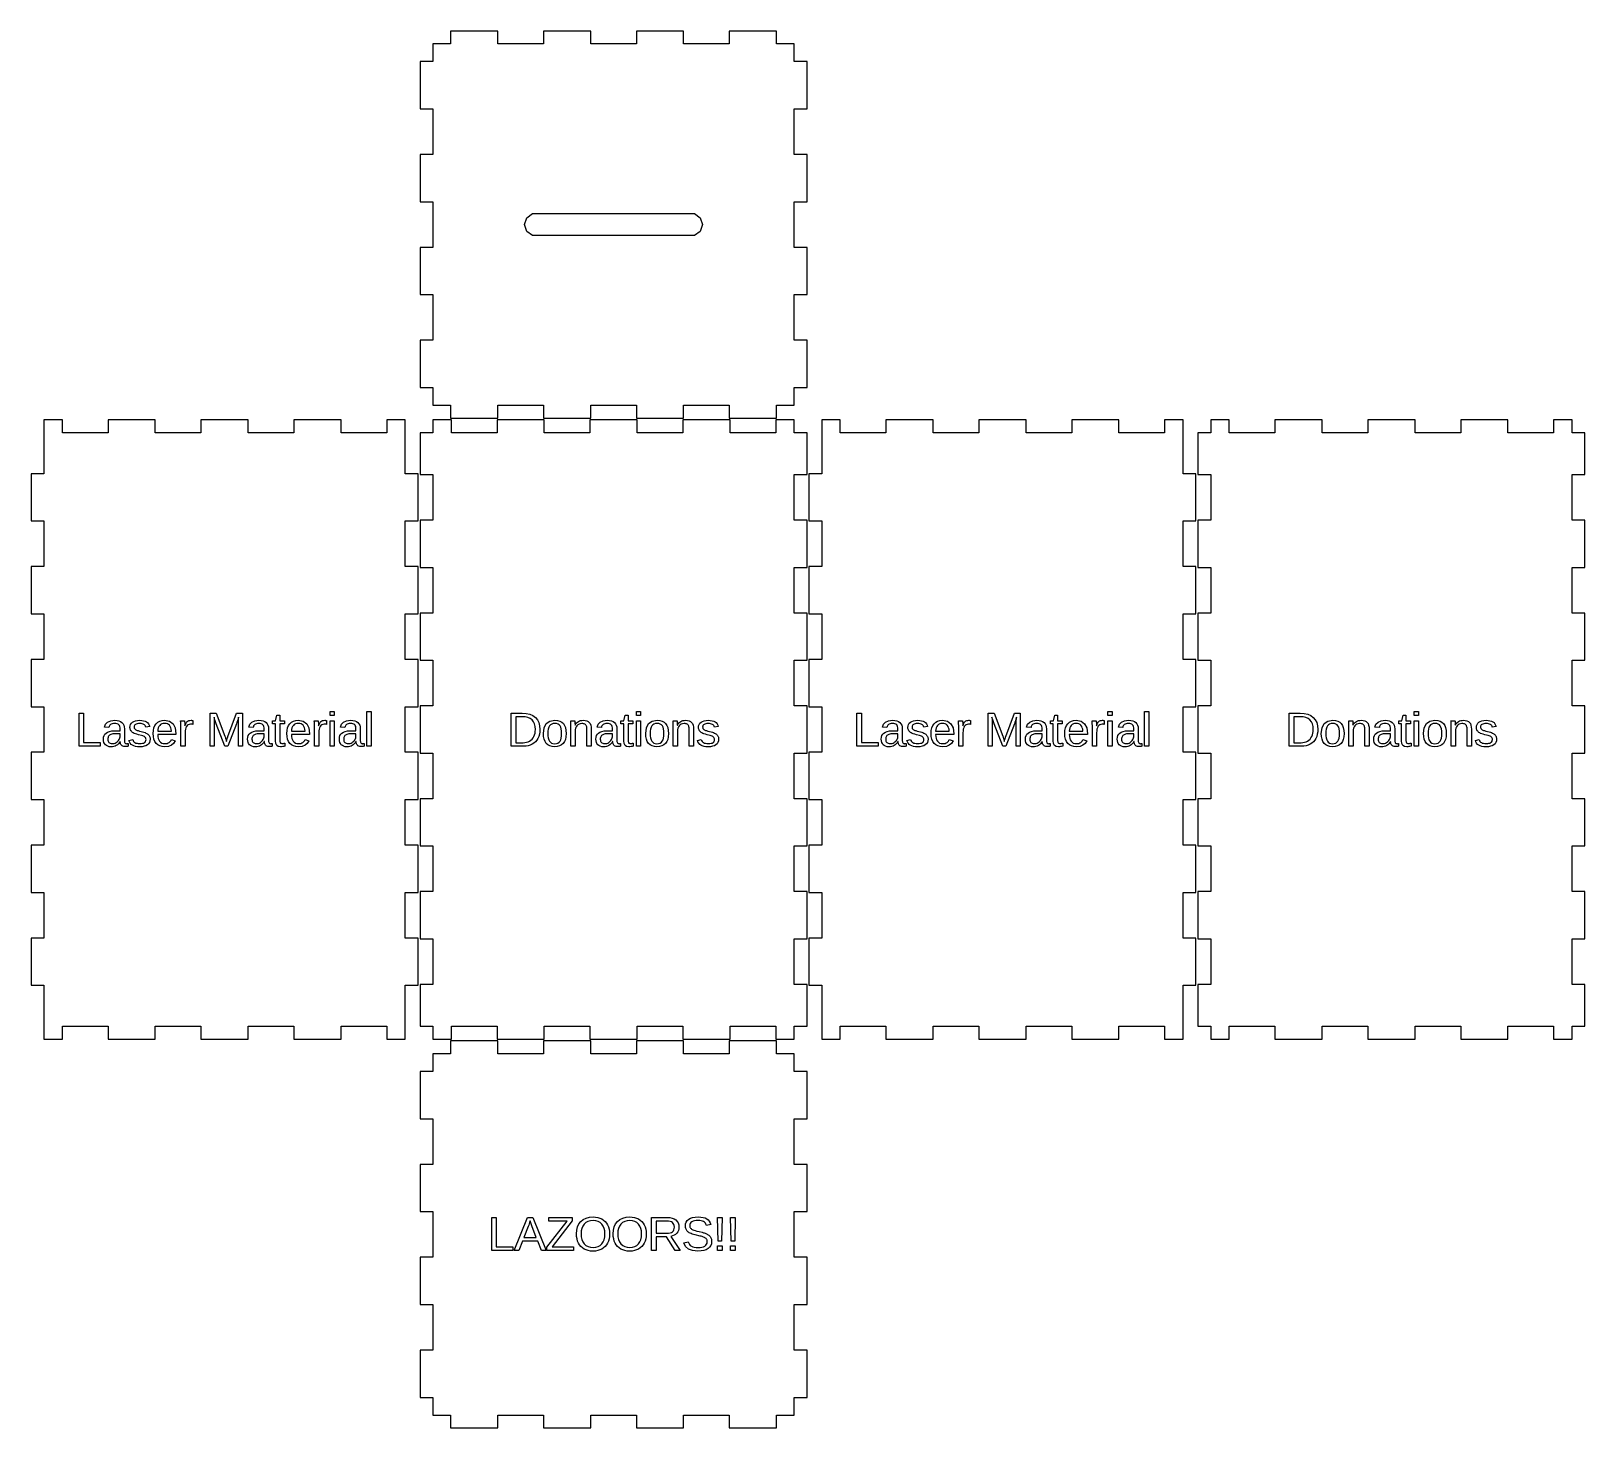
# Model space of a CAD drawing. Header units: metres. Extents: x -150 to 251, y -310 to 50.
import ezdxf

# ---------------------------------------------------------------- set-up
doc = ezdxf.new("R2010")
doc.units = ezdxf.units.M

msp = doc.modelspace()

# ---------------------------------------------------------------- linework, layer by layer
for p, q in [((-29.9, 50.5), (-42.1, 50.5)), ((-42.1, 50.5), (-42.1, 47.2)), ((-29.9, 47.2), (-29.9, 50.5)), ((-5.90001, 50.5), (-18.1, 50.5)), ((-18.1, 50.5), (-18.1, 47.2)), ((-5.90001, 47.2), (-5.90001, 50.5)), ((18.1, 50.5), (5.89999, 50.5)), ((5.89999, 50.5), (5.89999, 47.2)), ((18.1, 47.2), (18.1, 50.5)), ((42.1, 50.5), (29.9, 50.5)), ((29.9, 50.5), (29.9, 47.2)), ((42.1, 47.2), (42.1, 50.5)), ((-42.1, 47.2), (-46.7, 47.2)), ((-46.7, 47.2), (-46.7, 42.6)), ((-18.1, 47.2), (-29.9, 47.2)), ((5.89999, 47.2), (-5.90001, 47.2)), ((29.9, 47.2), (18.1, 47.2)), ((46.7, 47.2), (42.1, 47.2)), ((46.7, 42.6), (46.7, 47.2)), ((-46.7, 42.6), (-50, 42.6)), ((-50, 42.6), (-50, 30.4)), ((50, 42.6), (46.7, 42.6)), ((50, 30.4), (50, 42.6)), ((-50, 30.4), (-46.7, 30.4)), ((-46.7, 30.4), (-46.7, 18.6)), ((46.7, 18.6), (46.7, 30.4)), ((46.7, 30.4), (50, 30.4)), ((-46.7, 18.6), (-50, 18.6)), ((-50, 18.6), (-50, 6.39999)), ((50, 18.6), (46.7, 18.6)), ((50, 6.40001), (50, 18.6)), ((-50, 6.39999), (-46.7, 6.39999)), ((-46.7, 6.39999), (-46.7, -5.39999)), ((46.7, -5.39998), (46.7, 6.40001)), ((46.7, 6.40001), (50, 6.40001)), ((-23, 0.5), (-22.427, 2.26335)), ((-22.427, -1.26335), (-23, 0.5)), ((-22.427, 2.26335), (-20.927, 3.35316)), ((-20.927, 3.35316), (20.927, 3.35316)), ((20.927, 3.35316), (22.427, 2.26335)), ((22.427, 2.26335), (23, 0.5)), ((23, 0.5), (22.427, -1.26335)), ((-20.927, -2.35316), (-22.427, -1.26335)), ((20.927, -2.35316), (-20.927, -2.35316)), ((22.427, -1.26335), (20.927, -2.35316)), ((-46.7, -5.39999), (-50, -5.39999)), ((-50, -5.39999), (-50, -17.6)), ((50, -5.39998), (46.7, -5.39998)), ((50, -17.6), (50, -5.39998)), ((-50, -17.6), (-46.7, -17.6)), ((-46.7, -17.6), (-46.7, -29.4)), ((46.7, -29.4), (46.7, -17.6)), ((46.7, -17.6), (50, -17.6)), ((-46.7, -29.4), (-50, -29.4)), ((-50, -29.4), (-50, -41.6)), ((50, -29.4), (46.7, -29.4)), ((50, -41.6), (50, -29.4)), ((-50, -41.6), (-46.7, -41.6)), ((-46.7, -41.6), (-46.7, -46.2)), ((46.7, -46.2), (46.7, -41.6)), ((46.7, -41.6), (50, -41.6)), ((-46.7, -46.2), (-42.1, -46.2)), ((-42.1, -46.2), (-42.1, -49.5)), ((-29.9, -46.2), (-18.1, -46.2)), ((-29.9, -49.5), (-29.9, -46.2)), ((-18.1, -46.2), (-18.1, -49.5)), ((-5.89999, -49.5), (-5.89999, -46.2)), ((-5.89999, -46.2), (5.89999, -46.2)), ((5.89999, -46.2), (5.89999, -49.5)), ((18.1, -49.5), (18.1, -46.2)), ((18.1, -46.2), (29.9, -46.2)), ((29.9, -46.2), (29.9, -49.5)), ((42.1, -49.5), (42.1, -46.2)), ((42.1, -46.2), (46.7, -46.2)), ((-142.4, -50), (-147.2, -50)), ((-147.2, -50), (-147.2, -63.9)), ((-142.4, -53.3), (-142.4, -50)), ((-118.4, -50), (-130.6, -50)), ((-130.6, -50), (-130.6, -53.3)), ((-118.4, -53.3), (-118.4, -50)), ((-94.4, -50), (-106.6, -50)), ((-106.6, -50), (-106.6, -53.3)), ((-94.4, -53.3), (-94.4, -50)), ((-70.4, -50), (-82.6, -50)), ((-82.6, -50), (-82.6, -53.3)), ((-70.4, -53.3), (-70.4, -50)), ((-53.8, -50), (-58.6, -50)), ((-58.6, -50), (-58.6, -53.3)), ((-53.8, -63.9), (-53.8, -50)), ((-41.9, -50), (-46.7, -50)), ((-46.7, -50), (-46.7, -53.3)), ((-42.1, -49.5), (-29.9, -49.5)), ((-41.9, -53.3), (-41.9, -50)), ((-17.9, -50), (-30.1, -50)), ((-30.1, -50), (-30.1, -53.3)), ((-18.1, -49.5), (-5.89999, -49.5)), ((-17.9, -53.3), (-17.9, -50)), ((6.09999, -50), (-6.09999, -50)), ((-6.09999, -50), (-6.09999, -53.3)), ((5.89999, -49.5), (18.1, -49.5)), ((6.09999, -53.3), (6.09999, -50)), ((30.1, -50), (17.9, -50)), ((17.9, -50), (17.9, -53.3)), ((29.9, -49.5), (42.1, -49.5)), ((30.1, -53.3), (30.1, -50)), ((46.7, -50), (41.9, -50)), ((41.9, -50), (41.9, -53.3)), ((46.7, -53.3), (46.7, -50)), ((58.6, -50), (53.8, -50)), ((53.8, -50), (53.8, -63.9)), ((58.6, -53.3), (58.6, -50)), ((82.6, -50), (70.4, -50)), ((70.4, -50), (70.4, -53.3)), ((82.6, -53.3), (82.6, -50)), ((106.6, -50), (94.4, -50)), ((94.4, -50), (94.4, -53.3)), ((106.6, -53.3), (106.6, -50)), ((130.6, -50), (118.4, -50)), ((118.4, -50), (118.4, -53.3)), ((130.6, -53.3), (130.6, -50)), ((147.2, -50), (142.4, -50)), ((142.4, -50), (142.4, -53.3)), ((147.2, -63.9), (147.2, -50)), ((159.1, -50), (154.3, -50)), ((154.3, -50), (154.3, -53.3)), ((159.1, -53.3), (159.1, -50)), ((183.1, -50), (170.9, -50)), ((170.9, -50), (170.9, -53.3)), ((183.1, -53.3), (183.1, -50)), ((207.1, -50), (194.9, -50)), ((194.9, -50), (194.9, -53.3)), ((207.1, -53.3), (207.1, -50)), ((231.1, -50), (218.9, -50)), ((218.9, -50), (218.9, -53.3)), ((231.1, -53.3), (231.1, -50)), ((247.7, -50), (242.9, -50)), ((242.9, -50), (242.9, -53.3)), ((247.7, -53.3), (247.7, -50)), ((-130.6, -53.3), (-142.4, -53.3)), ((-106.6, -53.3), (-118.4, -53.3)), ((-82.6, -53.3), (-94.4, -53.3)), ((-58.6, -53.3), (-70.4, -53.3)), ((-46.7, -53.3), (-50, -53.3)), ((-50, -53.3), (-50, -64.1)), ((-30.1, -53.3), (-41.9, -53.3)), ((-6.09999, -53.3), (-17.9, -53.3)), ((17.9, -53.3), (6.09999, -53.3)), ((41.9, -53.3), (30.1, -53.3)), ((50, -53.3), (46.7, -53.3)), ((50, -64.1), (50, -53.3)), ((70.4, -53.3), (58.6, -53.3)), ((94.4, -53.3), (82.6, -53.3)), ((118.4, -53.3), (106.6, -53.3)), ((142.4, -53.3), (130.6, -53.3)), ((154.3, -53.3), (151, -53.3)), ((151, -53.3), (151, -64.1)), ((170.9, -53.3), (159.1, -53.3)), ((194.9, -53.3), (183.1, -53.3)), ((218.9, -53.3), (207.1, -53.3)), ((242.9, -53.3), (231.1, -53.3)), ((251, -53.3), (247.7, -53.3)), ((251, -64.1), (251, -53.3)), ((-147.2, -63.9), (-150.5, -63.9)), ((-150.5, -63.9), (-150.5, -76.1)), ((-50.5, -63.9), (-53.8, -63.9)), ((-50.5, -76.1), (-50.5, -63.9)), ((-50, -64.1), (-46.7, -64.1)), ((-46.7, -64.1), (-46.7, -75.9)), ((46.7, -75.9), (46.7, -64.1)), ((46.7, -64.1), (50, -64.1)), ((53.8, -63.9), (50.5, -63.9)), ((50.5, -63.9), (50.5, -76.1)), ((150.5, -63.9), (147.2, -63.9)), ((150.5, -76.1), (150.5, -63.9)), ((151, -64.1), (154.3, -64.1)), ((154.3, -64.1), (154.3, -75.9)), ((247.7, -75.9), (247.7, -64.1)), ((247.7, -64.1), (251, -64.1)), ((-150.5, -76.1), (-147.2, -76.1)), ((-147.2, -76.1), (-147.2, -87.9)), ((-53.8, -87.9), (-53.8, -76.1)), ((-53.8, -76.1), (-50.5, -76.1)), ((-46.7, -75.9), (-50, -75.9)), ((-50, -75.9), (-50, -88.1)), ((50, -75.9), (46.7, -75.9)), ((50, -88.1), (50, -75.9)), ((50.5, -76.1), (53.8, -76.1)), ((53.8, -76.1), (53.8, -87.9)), ((147.2, -87.9), (147.2, -76.1)), ((147.2, -76.1), (150.5, -76.1)), ((154.3, -75.9), (151, -75.9)), ((151, -75.9), (151, -88.1)), ((251, -75.9), (247.7, -75.9)), ((251, -88.1), (251, -75.9)), ((-147.2, -87.9), (-150.5, -87.9)), ((-150.5, -87.9), (-150.5, -100.1)), ((-50.5, -87.9), (-53.8, -87.9)), ((-50.5, -100.1), (-50.5, -87.9)), ((-50, -88.1), (-46.7, -88.1)), ((-46.7, -88.1), (-46.7, -99.9)), ((46.7, -99.9), (46.7, -88.1)), ((46.7, -88.1), (50, -88.1)), ((53.8, -87.9), (50.5, -87.9)), ((50.5, -87.9), (50.5, -100.1)), ((150.5, -87.9), (147.2, -87.9)), ((150.5, -100.1), (150.5, -87.9)), ((151, -88.1), (154.3, -88.1)), ((154.3, -88.1), (154.3, -99.9)), ((247.7, -99.9), (247.7, -88.1)), ((247.7, -88.1), (251, -88.1)), ((-150.5, -100.1), (-147.2, -100.1)), ((-147.2, -100.1), (-147.2, -111.9)), ((-53.8, -111.9), (-53.8, -100.1)), ((-53.8, -100.1), (-50.5, -100.1)), ((-46.7, -99.9), (-50, -99.9)), ((-50, -99.9), (-50, -112.1)), ((50, -99.9), (46.7, -99.9)), ((50, -112.1), (50, -99.9)), ((50.5, -100.1), (53.8, -100.1)), ((53.8, -100.1), (53.8, -111.9)), ((147.2, -111.9), (147.2, -100.1)), ((147.2, -100.1), (150.5, -100.1)), ((154.3, -99.9), (151, -99.9)), ((151, -99.9), (151, -112.1)), ((251, -99.9), (247.7, -99.9)), ((251, -112.1), (251, -99.9)), ((-147.2, -111.9), (-150.5, -111.9)), ((-150.5, -111.9), (-150.5, -124.1)), ((-50.5, -111.9), (-53.8, -111.9)), ((-50.5, -124.1), (-50.5, -111.9)), ((-50, -112.1), (-46.7, -112.1)), ((-46.7, -112.1), (-46.7, -123.9)), ((46.7, -123.9), (46.7, -112.1)), ((46.7, -112.1), (50, -112.1)), ((53.8, -111.9), (50.5, -111.9)), ((50.5, -111.9), (50.5, -124.1)), ((150.5, -111.9), (147.2, -111.9)), ((150.5, -124.1), (150.5, -111.9)), ((151, -112.1), (154.3, -112.1)), ((154.3, -112.1), (154.3, -123.9)), ((247.7, -123.9), (247.7, -112.1)), ((247.7, -112.1), (251, -112.1)), ((-150.5, -124.1), (-147.2, -124.1)), ((-147.2, -124.1), (-147.2, -135.9)), ((-53.8, -135.9), (-53.8, -124.1)), ((-53.8, -124.1), (-50.5, -124.1)), ((-46.7, -123.9), (-50, -123.9)), ((-50, -123.9), (-50, -136.1)), ((50, -123.9), (46.7, -123.9)), ((50, -136.1), (50, -123.9)), ((50.5, -124.1), (53.8, -124.1)), ((53.8, -124.1), (53.8, -135.9)), ((147.2, -135.9), (147.2, -124.1)), ((147.2, -124.1), (150.5, -124.1)), ((154.3, -123.9), (151, -123.9)), ((151, -123.9), (151, -136.1)), ((251, -123.9), (247.7, -123.9)), ((251, -136.1), (251, -123.9)), ((-138.09, -134.344), (-138.09, -125.768)), ((-138.09, -125.768), (-136.926, -125.768)), ((-136.926, -125.768), (-136.926, -133.393)), ((-131.244, -128.61), (-130.715, -128.062)), ((-130.715, -128.062), (-129.927, -127.733)), ((-129.927, -127.733), (-128.879, -127.624)), ((-129.245, -128.474), (-129.536, -128.52)), ((-128.904, -128.459), (-129.245, -128.474)), ((-128.565, -128.48), (-128.904, -128.459)), ((-128.879, -127.624), (-128.298, -127.659)), ((-128.275, -128.546), (-128.565, -128.48)), ((-128.298, -127.659), (-127.794, -127.767)), ((-127.794, -127.767), (-127.367, -127.945)), ((-127.367, -127.945), (-127.016, -128.195)), ((-127.016, -128.195), (-126.743, -128.512)), ((-124.78, -128.68), (-124.578, -128.362)), ((-124.578, -128.362), (-124.296, -128.098)), ((-124.296, -128.098), (-123.936, -127.89)), ((-123.936, -127.89), (-123.502, -127.742)), ((-123.502, -127.742), (-122.994, -127.653)), ((-122.762, -128.467), (-123.063, -128.51)), ((-122.994, -127.653), (-122.412, -127.624)), ((-122.412, -128.453), (-122.762, -128.467)), ((-122.412, -127.624), (-121.892, -127.648)), ((-122.091, -128.467), (-122.412, -128.453)), ((-121.804, -128.512), (-122.091, -128.467)), ((-121.892, -127.648), (-121.428, -127.72)), ((-121.428, -127.72), (-121.021, -127.84)), ((-121.021, -127.84), (-120.67, -128.008)), ((-120.67, -128.008), (-120.376, -128.229)), ((-120.376, -128.229), (-120.142, -128.508)), ((-118.171, -128.497), (-117.749, -128.115)), ((-117.749, -128.115), (-117.246, -127.842)), ((-117.246, -127.842), (-116.661, -127.678)), ((-116.389, -128.467), (-116.723, -128.568)), ((-116.661, -127.678), (-115.995, -127.624)), ((-116.013, -128.434), (-116.389, -128.467)), ((-115.628, -128.464), (-116.013, -128.434)), ((-115.995, -127.624), (-114.728, -127.843)), ((-115.291, -128.554), (-115.628, -128.464)), ((-114.728, -127.843), (-113.824, -128.501)), ((-111.836, -128.163), (-111.852, -127.752)), ((-111.852, -127.752), (-110.817, -127.752)), ((-111.825, -128.556), (-111.836, -128.163)), ((-110.817, -127.752), (-110.78, -128.645)), ((-110.607, -128.702), (-110.461, -128.379)), ((-110.461, -128.379), (-110.305, -128.123)), ((-110.305, -128.123), (-110.139, -127.935)), ((-110.139, -127.935), (-109.95, -127.799)), ((-109.95, -127.799), (-109.727, -127.702)), ((-109.727, -127.702), (-109.468, -127.643)), ((-109.468, -127.643), (-109.175, -127.624)), ((-109.175, -127.624), (-109.064, -127.628)), ((-109.064, -127.628), (-108.953, -127.639)), ((-108.953, -127.639), (-108.841, -127.658)), ((-108.841, -127.658), (-108.729, -127.685)), ((-108.729, -127.685), (-108.729, -128.69)), ((-104.216, -134.344), (-104.216, -125.768)), ((-104.216, -125.768), (-102.687, -125.768)), ((-103.022, -127.467), (-103.223, -126.798)), ((-103.223, -126.798), (-103.205, -127.473)), ((-103.205, -127.473), (-103.18, -128.624)), ((-102.682, -128.502), (-103.022, -127.467)), ((-102.687, -125.768), (-100.411, -131.713)), ((-99.6501, -131.8), (-97.3833, -125.768)), ((-97.296, -128.165), (-97.4183, -128.502)), ((-97.3833, -125.768), (-95.8903, -125.768)), ((-97.1661, -127.768), (-97.296, -128.165)), ((-97.0285, -127.313), (-97.1661, -127.768)), ((-96.8833, -126.798), (-97.0285, -127.313)), ((-96.9383, -128.624), (-96.9349, -128.153)), ((-96.9349, -128.153), (-96.9246, -127.692)), ((-96.9246, -127.692), (-96.9074, -127.24)), ((-96.9074, -127.24), (-96.8833, -126.798)), ((-95.8903, -125.768), (-95.8903, -134.344)), ((-93.9967, -128.61), (-93.468, -128.062)), ((-93.468, -128.062), (-92.6797, -127.733)), ((-92.6797, -127.733), (-91.632, -127.624)), ((-91.998, -128.474), (-92.2892, -128.52)), ((-91.657, -128.459), (-91.998, -128.474)), ((-91.3182, -128.48), (-91.657, -128.459)), ((-91.632, -127.624), (-91.0513, -127.659)), ((-91.0277, -128.546), (-91.3182, -128.48)), ((-91.0513, -127.659), (-90.5472, -127.767)), ((-90.5472, -127.767), (-90.1198, -127.945)), ((-90.1198, -127.945), (-89.769, -128.195)), ((-89.769, -128.195), (-89.4955, -128.512)), ((-88.1207, -128.55), (-88.1207, -127.752)), ((-88.1207, -127.752), (-87.3156, -127.752)), ((-87.3156, -127.752), (-86.9937, -126.28)), ((-86.9937, -126.28), (-86.2616, -126.28)), ((-86.2616, -126.28), (-86.2616, -127.752)), ((-86.2616, -127.752), (-85.0517, -127.752)), ((-85.0517, -127.752), (-85.0517, -128.55)), ((-83.6319, -128.497), (-83.2102, -128.115)), ((-83.2102, -128.115), (-82.7069, -127.842)), ((-82.7069, -127.842), (-82.1222, -127.678)), ((-81.8498, -128.467), (-82.1844, -128.568)), ((-82.1222, -127.678), (-81.4559, -127.624)), ((-81.4739, -128.434), (-81.8498, -128.467)), ((-81.0888, -128.464), (-81.4739, -128.434)), ((-81.4559, -127.624), (-80.1893, -127.843)), ((-80.7517, -128.554), (-81.0888, -128.464)), ((-80.1893, -127.843), (-79.2847, -128.501)), ((-77.2968, -128.163), (-77.3126, -127.752)), ((-77.3126, -127.752), (-76.2776, -127.752)), ((-77.2856, -128.556), (-77.2968, -128.163)), ((-76.2776, -127.752), (-76.2408, -128.645)), ((-76.0681, -128.702), (-75.9218, -128.379)), ((-75.9218, -128.379), (-75.7657, -128.123)), ((-75.7657, -128.123), (-75.5996, -127.935)), ((-75.5996, -127.935), (-75.4111, -127.799)), ((-75.4111, -127.799), (-75.1876, -127.702)), ((-75.1876, -127.702), (-74.9291, -127.643)), ((-74.9291, -127.643), (-74.6356, -127.624)), ((-74.6356, -127.624), (-74.5252, -127.628)), ((-74.5252, -127.628), (-74.4141, -127.639)), ((-74.4141, -127.639), (-74.3022, -127.658)), ((-74.3022, -127.658), (-74.1896, -127.685)), ((-74.1896, -127.685), (-74.1896, -128.69)), ((-73.255, -126.368), (-73.255, -125.32)), ((-73.255, -125.32), (-72.158, -125.32)), ((-72.158, -126.368), (-73.255, -126.368)), ((-73.255, -134.344), (-73.255, -127.752)), ((-73.255, -127.752), (-72.158, -127.752)), ((-72.158, -125.32), (-72.158, -126.368)), ((-72.158, -127.752), (-72.158, -134.344)), ((-70.2877, -128.61), (-69.759, -128.062)), ((-69.759, -128.062), (-68.9707, -127.733)), ((-68.9707, -127.733), (-67.923, -127.624)), ((-68.289, -128.474), (-68.5802, -128.52)), ((-67.948, -128.459), (-68.289, -128.474)), ((-67.6092, -128.48), (-67.948, -128.459)), ((-67.923, -127.624), (-67.3423, -127.659)), ((-67.3187, -128.546), (-67.6092, -128.48)), ((-67.3423, -127.659), (-66.8382, -127.767)), ((-66.8382, -127.767), (-66.4108, -127.945)), ((-66.4108, -127.945), (-66.06, -128.195)), ((-66.06, -128.195), (-65.7865, -128.512)), ((-63.7627, -134.344), (-63.7627, -125.32)), ((-63.7627, -125.32), (-62.6657, -125.32)), ((-62.6657, -125.32), (-62.6657, -134.344)), ((-26.4154, -134.344), (-26.4154, -125.768)), ((-26.4154, -125.768), (-23.5724, -125.768)), ((-23.5974, -126.7), (-25.2514, -126.7)), ((-25.2514, -126.7), (-25.2514, -133.412)), ((-22.816, -126.752), (-23.5974, -126.7)), ((-23.5724, -125.768), (-22.5424, -125.836)), ((-22.1327, -126.909), (-22.816, -126.752)), ((-22.5424, -125.836), (-21.6372, -126.041)), ((-21.5475, -127.171), (-22.1327, -126.909)), ((-21.6372, -126.041), (-20.8569, -126.383)), ((-21.0604, -127.537), (-21.5475, -127.171)), ((-20.6772, -128.002), (-21.0604, -127.537)), ((-20.8569, -126.383), (-20.2014, -126.861)), ((-20.4034, -128.562), (-20.6772, -128.002)), ((-20.2014, -126.861), (-19.6821, -127.464)), ((-19.6821, -127.464), (-19.3112, -128.184)), ((-19.3112, -128.184), (-19.0886, -129.018)), ((-17.9327, -129.546), (-17.3809, -128.478)), ((-17.3809, -128.478), (-16.4612, -127.837)), ((-16.4612, -127.837), (-15.1737, -127.624)), ((-15.6006, -128.473), (-15.9794, -128.592)), ((-15.1557, -128.434), (-15.6006, -128.473)), ((-15.1737, -127.624), (-14.4709, -127.676)), ((-14.7149, -128.473), (-15.1557, -128.434)), ((-14.3427, -128.589), (-14.7149, -128.473)), ((-14.4709, -127.676), (-13.8674, -127.832)), ((-13.8674, -127.832), (-13.3634, -128.092)), ((-13.3634, -128.092), (-12.9587, -128.457)), ((-12.9587, -128.457), (-12.648, -128.931)), ((-11.0186, -127.936), (-11.0343, -127.752)), ((-11.0343, -127.752), (-9.99934, -127.752)), ((-11.0073, -128.232), (-11.0186, -127.936)), ((-11.0006, -128.639), (-11.0073, -128.232)), ((-9.99934, -127.752), (-9.99335, -127.808)), ((-9.99335, -127.808), (-9.96666, -128.327)), ((-9.96666, -128.327), (-9.95035, -128.874)), ((-9.73697, -128.557), (-9.52684, -128.291)), ((-9.52684, -128.291), (-9.30197, -128.074)), ((-9.30197, -128.074), (-9.06235, -127.908)), ((-9.06235, -127.908), (-8.80034, -127.784)), ((-8.80034, -127.784), (-8.50835, -127.695)), ((-8.20734, -128.471), (-8.58003, -128.505)), ((-8.50835, -127.695), (-8.18634, -127.642)), ((-7.95459, -128.481), (-8.20734, -128.471)), ((-8.18634, -127.642), (-7.83435, -127.624)), ((-7.83435, -127.624), (-7.33102, -127.658)), ((-7.33102, -127.658), (-6.9001, -127.759)), ((-6.9001, -127.759), (-6.54153, -127.928)), ((-6.54153, -127.928), (-6.25534, -128.164)), ((-6.25534, -128.164), (-6.03659, -128.477)), ((-6.03659, -128.477), (-5.88034, -128.879)), ((-3.99377, -128.61), (-3.46503, -128.062)), ((-3.46503, -128.062), (-2.67677, -127.733)), ((-2.67677, -127.733), (-1.62903, -127.624)), ((-1.99509, -128.474), (-2.28627, -128.52)), ((-1.65402, -128.459), (-1.99509, -128.474)), ((-1.31522, -128.48), (-1.65402, -128.459)), ((-1.62903, -127.624), (-1.04834, -127.659)), ((-1.02478, -128.546), (-1.31522, -128.48)), ((-1.04834, -127.659), (-0.54428, -127.767)), ((-0.54428, -127.767), (-0.11684, -127.945)), ((-0.11684, -127.945), (0.23396, -128.195)), ((0.23396, -128.195), (0.5074, -128.512)), ((1.88228, -128.55), (1.88228, -127.752)), ((1.88228, -127.752), (2.68729, -127.752)), ((2.68729, -127.752), (3.00928, -126.28)), ((3.00928, -126.28), (3.74129, -126.28)), ((3.74129, -126.28), (3.74129, -127.752)), ((3.74129, -127.752), (4.95128, -127.752)), ((4.95128, -127.752), (4.95128, -128.55)), ((5.91103, -126.368), (5.91103, -125.32)), ((5.91103, -125.32), (7.00803, -125.32)), ((7.00803, -126.368), (5.91103, -126.368)), ((5.91103, -134.344), (5.91103, -127.752)), ((5.91103, -127.752), (7.00803, -127.752)), ((7.00803, -125.32), (7.00803, -126.368)), ((7.00803, -127.752), (7.00803, -134.344)), ((8.49597, -129.546), (9.04778, -128.478)), ((9.04778, -128.478), (9.96747, -127.837)), ((9.96747, -127.837), (11.255, -127.624)), ((10.8281, -128.473), (10.4493, -128.592)), ((11.273, -128.434), (10.8281, -128.473)), ((11.255, -127.624), (11.9578, -127.676)), ((11.7138, -128.473), (11.273, -128.434)), ((12.086, -128.589), (11.7138, -128.473)), ((11.9578, -127.676), (12.5613, -127.832)), ((12.5613, -127.832), (13.0653, -128.092)), ((13.0653, -128.092), (13.47, -128.457)), ((13.47, -128.457), (13.7807, -128.931)), ((15.4101, -127.936), (15.3943, -127.752)), ((15.3943, -127.752), (16.4294, -127.752)), ((15.4214, -128.232), (15.4101, -127.936)), ((15.4281, -128.639), (15.4214, -128.232)), ((16.4294, -127.752), (16.4353, -127.808)), ((16.4353, -127.808), (16.462, -128.327)), ((16.462, -128.327), (16.4783, -128.874)), ((16.6917, -128.557), (16.9019, -128.291)), ((16.9019, -128.291), (17.1267, -128.074)), ((17.1267, -128.074), (17.3663, -127.908)), ((17.3663, -127.908), (17.6284, -127.784)), ((17.6284, -127.784), (17.9203, -127.695)), ((18.2214, -128.471), (17.8487, -128.505)), ((17.9203, -127.695), (18.2424, -127.642)), ((18.4741, -128.481), (18.2214, -128.471)), ((18.2424, -127.642), (18.5943, -127.624)), ((18.5943, -127.624), (19.0977, -127.658)), ((19.0977, -127.658), (19.5286, -127.759)), ((19.5286, -127.759), (19.8872, -127.928)), ((19.8872, -127.928), (20.1734, -128.164)), ((20.1734, -128.164), (20.3921, -128.477)), ((20.3921, -128.477), (20.5484, -128.879)), ((22.1202, -128.68), (22.3221, -128.362)), ((22.3221, -128.362), (22.6047, -128.098)), ((22.6047, -128.098), (22.9647, -127.89)), ((22.9647, -127.89), (23.3987, -127.742)), ((23.3987, -127.742), (23.9067, -127.653)), ((24.1382, -128.467), (23.8369, -128.51)), ((23.9067, -127.653), (24.4887, -127.624)), ((24.4887, -128.453), (24.1382, -128.467)), ((24.4887, -127.624), (25.0085, -127.648)), ((24.8095, -128.467), (24.4887, -128.453)), ((25.0962, -128.512), (24.8095, -128.467)), ((25.0085, -127.648), (25.4722, -127.72)), ((25.4722, -127.72), (25.8795, -127.84)), ((25.8795, -127.84), (26.2307, -128.008)), ((26.2307, -128.008), (26.524, -128.229)), ((26.524, -128.229), (26.7582, -128.508)), ((62.9097, -134.344), (62.9097, -125.768)), ((62.9097, -125.768), (64.0737, -125.768)), ((64.0737, -125.768), (64.0737, -133.393)), ((69.7562, -128.61), (70.285, -128.062)), ((70.285, -128.062), (71.0732, -127.733)), ((71.0732, -127.733), (72.121, -127.624)), ((71.7549, -128.474), (71.4637, -128.52)), ((72.096, -128.459), (71.7549, -128.474)), ((72.4348, -128.48), (72.096, -128.459)), ((72.121, -127.624), (72.7017, -127.659)), ((72.7252, -128.546), (72.4348, -128.48)), ((72.7017, -127.659), (73.2057, -127.767)), ((73.2057, -127.767), (73.6332, -127.945)), ((73.6332, -127.945), (73.984, -128.195)), ((73.984, -128.195), (74.2574, -128.512)), ((76.2198, -128.68), (76.4217, -128.362)), ((76.4217, -128.362), (76.7043, -128.098)), ((76.7043, -128.098), (77.0643, -127.89)), ((77.0643, -127.89), (77.4983, -127.742)), ((77.4983, -127.742), (78.0063, -127.653)), ((78.2379, -128.467), (77.9366, -128.51)), ((78.0063, -127.653), (78.5883, -127.624)), ((78.5883, -128.453), (78.2379, -128.467)), ((78.5883, -127.624), (79.1082, -127.648)), ((78.9092, -128.467), (78.5883, -128.453)), ((79.1958, -128.512), (78.9092, -128.467)), ((79.1082, -127.648), (79.5718, -127.72)), ((79.5718, -127.72), (79.9792, -127.84)), ((79.9792, -127.84), (80.3303, -128.008)), ((80.3303, -128.008), (80.6237, -128.229)), ((80.6237, -128.229), (80.8578, -128.508)), ((82.829, -128.497), (83.2508, -128.115)), ((83.2508, -128.115), (83.754, -127.842)), ((83.754, -127.842), (84.3388, -127.678)), ((84.6112, -128.467), (84.2766, -128.568)), ((84.3388, -127.678), (85.0051, -127.624)), ((84.987, -128.434), (84.6112, -128.467)), ((85.3721, -128.464), (84.987, -128.434)), ((85.0051, -127.624), (86.2716, -127.843)), ((85.7093, -128.554), (85.3721, -128.464)), ((86.2716, -127.843), (87.1763, -128.501)), ((89.1641, -128.163), (89.1484, -127.752)), ((89.1484, -127.752), (90.1834, -127.752)), ((89.1754, -128.556), (89.1641, -128.163)), ((90.1834, -127.752), (90.2201, -128.645)), ((90.3928, -128.702), (90.5391, -128.379)), ((90.5391, -128.379), (90.6953, -128.123)), ((90.6953, -128.123), (90.8614, -127.935)), ((90.8614, -127.935), (91.0499, -127.799)), ((91.0499, -127.799), (91.2734, -127.702)), ((91.2734, -127.702), (91.5319, -127.643)), ((91.5319, -127.643), (91.8254, -127.624)), ((91.8254, -127.624), (91.9357, -127.628)), ((91.9357, -127.628), (92.0469, -127.639)), ((92.0469, -127.639), (92.1587, -127.658)), ((92.1587, -127.658), (92.2714, -127.685)), ((92.2714, -127.685), (92.2714, -128.69)), ((96.7837, -134.344), (96.7837, -125.768)), ((96.7837, -125.768), (98.3127, -125.768)), ((97.9777, -127.467), (97.7767, -126.798)), ((97.7767, -126.798), (97.7947, -127.473)), ((97.7947, -127.473), (97.8197, -128.624)), ((98.3177, -128.502), (97.9777, -127.467)), ((98.3127, -125.768), (100.589, -131.713)), ((101.35, -131.8), (103.617, -125.768)), ((103.704, -128.165), (103.582, -128.502)), ((103.617, -125.768), (105.11, -125.768)), ((103.834, -127.768), (103.704, -128.165)), ((103.971, -127.313), (103.834, -127.768)), ((104.117, -126.798), (103.971, -127.313)), ((104.062, -128.624), (104.065, -128.153)), ((104.065, -128.153), (104.075, -127.692)), ((104.075, -127.692), (104.093, -127.24)), ((104.093, -127.24), (104.117, -126.798)), ((105.11, -125.768), (105.11, -134.344)), ((107.003, -128.61), (107.532, -128.062)), ((107.532, -128.062), (108.32, -127.733)), ((108.32, -127.733), (109.368, -127.624)), ((109.002, -128.474), (108.711, -128.52)), ((109.343, -128.459), (109.002, -128.474)), ((109.682, -128.48), (109.343, -128.459)), ((109.368, -127.624), (109.949, -127.659)), ((109.972, -128.546), (109.682, -128.48)), ((109.949, -127.659), (110.453, -127.767)), ((110.453, -127.767), (110.88, -127.945)), ((110.88, -127.945), (111.231, -128.195)), ((111.231, -128.195), (111.504, -128.512)), ((112.879, -128.55), (112.879, -127.752)), ((112.879, -127.752), (113.684, -127.752)), ((113.684, -127.752), (114.006, -126.28)), ((114.006, -126.28), (114.738, -126.28)), ((114.738, -126.28), (114.738, -127.752)), ((114.738, -127.752), (115.948, -127.752)), ((115.948, -127.752), (115.948, -128.55)), ((117.368, -128.497), (117.79, -128.115)), ((117.79, -128.115), (118.293, -127.842)), ((118.293, -127.842), (118.878, -127.678)), ((119.15, -128.467), (118.816, -128.568)), ((118.878, -127.678), (119.544, -127.624)), ((119.526, -128.434), (119.15, -128.467)), ((119.911, -128.464), (119.526, -128.434)), ((119.544, -127.624), (120.811, -127.843)), ((120.248, -128.554), (119.911, -128.464)), ((120.811, -127.843), (121.715, -128.501)), ((123.703, -128.163), (123.687, -127.752)), ((123.687, -127.752), (124.722, -127.752)), ((123.714, -128.556), (123.703, -128.163)), ((124.722, -127.752), (124.759, -128.645)), ((124.932, -128.702), (125.078, -128.379)), ((125.078, -128.379), (125.234, -128.123)), ((125.234, -128.123), (125.4, -127.935)), ((125.4, -127.935), (125.589, -127.799)), ((125.589, -127.799), (125.812, -127.702)), ((125.812, -127.702), (126.071, -127.643)), ((126.071, -127.643), (126.364, -127.624)), ((126.364, -127.624), (126.475, -127.628)), ((126.475, -127.628), (126.586, -127.639)), ((126.586, -127.639), (126.698, -127.658)), ((126.698, -127.658), (126.81, -127.685)), ((126.81, -127.685), (126.81, -128.69)), ((127.745, -126.368), (127.745, -125.32)), ((127.745, -125.32), (128.842, -125.32)), ((128.842, -126.368), (127.745, -126.368)), ((127.745, -134.344), (127.745, -127.752)), ((127.745, -127.752), (128.842, -127.752)), ((128.842, -125.32), (128.842, -126.368)), ((128.842, -127.752), (128.842, -134.344)), ((130.712, -128.61), (131.241, -128.062)), ((131.241, -128.062), (132.029, -127.733)), ((132.029, -127.733), (133.077, -127.624)), ((132.711, -128.474), (132.42, -128.52)), ((133.052, -128.459), (132.711, -128.474)), ((133.391, -128.48), (133.052, -128.459)), ((133.077, -127.624), (133.658, -127.659)), ((133.681, -128.546), (133.391, -128.48)), ((133.658, -127.659), (134.162, -127.767)), ((134.162, -127.767), (134.589, -127.945)), ((134.589, -127.945), (134.94, -128.195)), ((134.94, -128.195), (135.213, -128.512)), ((137.237, -134.344), (137.237, -125.32)), ((137.237, -125.32), (138.334, -125.32)), ((138.334, -125.32), (138.334, -134.344)), ((174.585, -134.344), (174.585, -125.768)), ((174.585, -125.768), (177.428, -125.768)), ((177.403, -126.7), (175.749, -126.7)), ((175.749, -126.7), (175.749, -133.412)), ((178.184, -126.752), (177.403, -126.7)), ((177.428, -125.768), (178.458, -125.836)), ((178.867, -126.909), (178.184, -126.752)), ((178.458, -125.836), (179.363, -126.041)), ((179.453, -127.171), (178.867, -126.909)), ((179.363, -126.041), (180.143, -126.383)), ((179.94, -127.537), (179.453, -127.171)), ((180.323, -128.002), (179.94, -127.537)), ((180.143, -126.383), (180.799, -126.861)), ((180.597, -128.562), (180.323, -128.002)), ((180.799, -126.861), (181.318, -127.464)), ((181.318, -127.464), (181.689, -128.184)), ((181.689, -128.184), (181.911, -129.018)), ((183.067, -129.546), (183.619, -128.478)), ((183.619, -128.478), (184.539, -127.837)), ((184.539, -127.837), (185.826, -127.624)), ((185.399, -128.473), (185.021, -128.592)), ((185.844, -128.434), (185.399, -128.473)), ((185.826, -127.624), (186.529, -127.676)), ((186.285, -128.473), (185.844, -128.434)), ((186.657, -128.589), (186.285, -128.473)), ((186.529, -127.676), (187.133, -127.832)), ((187.133, -127.832), (187.637, -128.092)), ((187.637, -128.092), (188.041, -128.457)), ((188.041, -128.457), (188.352, -128.931)), ((189.981, -127.936), (189.966, -127.752)), ((189.966, -127.752), (191.001, -127.752)), ((189.993, -128.232), (189.981, -127.936)), ((189.999, -128.639), (189.993, -128.232)), ((191.001, -127.752), (191.007, -127.808)), ((191.007, -127.808), (191.033, -128.327)), ((191.033, -128.327), (191.05, -128.874)), ((191.263, -128.557), (191.473, -128.291)), ((191.473, -128.291), (191.698, -128.074)), ((191.698, -128.074), (191.938, -127.908)), ((191.938, -127.908), (192.2, -127.784)), ((192.2, -127.784), (192.492, -127.695)), ((192.793, -128.471), (192.42, -128.505)), ((192.492, -127.695), (192.814, -127.642)), ((193.045, -128.481), (192.793, -128.471)), ((192.814, -127.642), (193.166, -127.624)), ((193.166, -127.624), (193.669, -127.658)), ((193.669, -127.658), (194.1, -127.759)), ((194.1, -127.759), (194.458, -127.928)), ((194.458, -127.928), (194.745, -128.164)), ((194.745, -128.164), (194.963, -128.477)), ((194.963, -128.477), (195.12, -128.879)), ((197.006, -128.61), (197.535, -128.062)), ((197.535, -128.062), (198.323, -127.733)), ((198.323, -127.733), (199.371, -127.624)), ((199.005, -128.474), (198.714, -128.52)), ((199.346, -128.459), (199.005, -128.474)), ((199.685, -128.48), (199.346, -128.459)), ((199.371, -127.624), (199.952, -127.659)), ((199.975, -128.546), (199.685, -128.48)), ((199.952, -127.659), (200.456, -127.767)), ((200.456, -127.767), (200.883, -127.945)), ((200.883, -127.945), (201.234, -128.195)), ((201.234, -128.195), (201.507, -128.512)), ((202.882, -128.55), (202.882, -127.752)), ((202.882, -127.752), (203.687, -127.752)), ((203.687, -127.752), (204.009, -126.28)), ((204.009, -126.28), (204.741, -126.28)), ((204.741, -126.28), (204.741, -127.752)), ((204.741, -127.752), (205.951, -127.752)), ((205.951, -127.752), (205.951, -128.55)), ((206.911, -126.368), (206.911, -125.32)), ((206.911, -125.32), (208.008, -125.32)), ((208.008, -126.368), (206.911, -126.368)), ((206.911, -134.344), (206.911, -127.752)), ((206.911, -127.752), (208.008, -127.752)), ((208.008, -125.32), (208.008, -126.368)), ((208.008, -127.752), (208.008, -134.344)), ((209.496, -129.546), (210.048, -128.478)), ((210.048, -128.478), (210.967, -127.837)), ((210.967, -127.837), (212.255, -127.624)), ((211.828, -128.473), (211.449, -128.592)), ((212.273, -128.434), (211.828, -128.473)), ((212.255, -127.624), (212.958, -127.676)), ((212.714, -128.473), (212.273, -128.434)), ((213.086, -128.589), (212.714, -128.473)), ((212.958, -127.676), (213.561, -127.832)), ((213.561, -127.832), (214.065, -128.092)), ((214.065, -128.092), (214.47, -128.457)), ((214.47, -128.457), (214.781, -128.931)), ((216.41, -127.936), (216.394, -127.752)), ((216.394, -127.752), (217.429, -127.752)), ((216.421, -128.232), (216.41, -127.936)), ((216.428, -128.639), (216.421, -128.232)), ((217.429, -127.752), (217.435, -127.808)), ((217.435, -127.808), (217.462, -128.327)), ((217.462, -128.327), (217.478, -128.874)), ((217.692, -128.557), (217.902, -128.291)), ((217.902, -128.291), (218.127, -128.074)), ((218.127, -128.074), (218.366, -127.908)), ((218.366, -127.908), (218.628, -127.784)), ((218.628, -127.784), (218.92, -127.695)), ((219.221, -128.471), (218.849, -128.505)), ((218.92, -127.695), (219.242, -127.642)), ((219.474, -128.481), (219.221, -128.471)), ((219.242, -127.642), (219.594, -127.624)), ((219.594, -127.624), (220.098, -127.658)), ((220.098, -127.658), (220.529, -127.759)), ((220.529, -127.759), (220.887, -127.928)), ((220.887, -127.928), (221.173, -128.164)), ((221.173, -128.164), (221.392, -128.477)), ((221.392, -128.477), (221.548, -128.879)), ((223.12, -128.68), (223.322, -128.362)), ((223.322, -128.362), (223.605, -128.098)), ((223.605, -128.098), (223.965, -127.89)), ((223.965, -127.89), (224.399, -127.742)), ((224.399, -127.742), (224.907, -127.653)), ((225.138, -128.467), (224.837, -128.51)), ((224.907, -127.653), (225.489, -127.624)), ((225.489, -128.453), (225.138, -128.467)), ((225.489, -127.624), (226.009, -127.648)), ((225.81, -128.467), (225.489, -128.453)), ((226.096, -128.512), (225.81, -128.467)), ((226.009, -127.648), (226.472, -127.72)), ((226.472, -127.72), (226.88, -127.84)), ((226.88, -127.84), (227.231, -128.008)), ((227.231, -128.008), (227.524, -128.229)), ((227.524, -128.229), (227.758, -128.508)), ((-131.804, -132.502), (-131.762, -132.018)), ((-131.762, -132.018), (-131.637, -131.593)), ((-131.637, -131.593), (-131.427, -131.229)), ((-131.513, -129.378), (-131.244, -128.61)), ((-130.368, -129.48), (-131.513, -129.378)), ((-131.427, -131.229), (-131.134, -130.924)), ((-131.134, -130.924), (-130.748, -130.68)), ((-130.748, -130.68), (-130.259, -130.501)), ((-130.663, -132.284), (-130.676, -132.521)), ((-130.623, -132.071), (-130.663, -132.284)), ((-130.557, -131.883), (-130.623, -132.071)), ((-130.465, -131.718), (-130.557, -131.883)), ((-130.348, -131.574), (-130.465, -131.718)), ((-130.318, -129.231), (-130.368, -129.48)), ((-130.207, -131.451), (-130.348, -131.574)), ((-130.235, -129.019), (-130.318, -129.231)), ((-130.259, -130.501), (-129.667, -130.386)), ((-130.118, -128.842), (-130.235, -129.019)), ((-130.044, -131.347), (-130.207, -131.451)), ((-129.969, -128.703), (-130.118, -128.842)), ((-129.857, -131.264), (-130.044, -131.347)), ((-129.778, -128.596), (-129.969, -128.703)), ((-129.635, -131.199), (-129.857, -131.264)), ((-129.536, -128.52), (-129.778, -128.596)), ((-129.667, -130.386), (-128.973, -130.336)), ((-129.367, -131.15), (-129.635, -131.199)), ((-129.053, -131.119), (-129.367, -131.15)), ((-128.692, -131.105), (-129.053, -131.119)), ((-128.973, -130.336), (-127.5, -130.312)), ((-127.5, -131.08), (-128.692, -131.105)), ((-128.033, -128.654), (-128.275, -128.546)), ((-127.839, -128.806), (-128.033, -128.654)), ((-127.691, -129.007), (-127.839, -128.806)), ((-127.769, -132.616), (-127.651, -132.373)), ((-127.585, -129.266), (-127.691, -129.007)), ((-127.651, -132.373), (-127.567, -132.128)), ((-127.521, -129.581), (-127.585, -129.266)), ((-127.567, -132.128), (-127.517, -131.878)), ((-127.5, -129.954), (-127.521, -129.581)), ((-127.517, -131.878), (-127.5, -131.626)), ((-127.5, -130.312), (-127.5, -129.954)), ((-127.5, -131.626), (-127.5, -131.08)), ((-126.743, -128.512), (-126.547, -128.892)), ((-126.547, -128.892), (-126.43, -129.337)), ((-126.43, -129.337), (-126.391, -129.845)), ((-126.391, -129.845), (-126.391, -132.689)), ((-124.942, -129.478), (-124.901, -129.052)), ((-124.928, -129.713), (-124.942, -129.478)), ((-124.885, -129.93), (-124.928, -129.713)), ((-124.901, -129.052), (-124.78, -128.68)), ((-124.814, -130.127), (-124.885, -129.93)), ((-124.715, -130.305), (-124.814, -130.127)), ((-124.59, -130.466), (-124.715, -130.305)), ((-124.444, -130.616), (-124.59, -130.466)), ((-124.276, -130.752), (-124.444, -130.616)), ((-124.086, -130.877), (-124.276, -130.752)), ((-123.85, -130.995), (-124.086, -130.877)), ((-123.852, -129.152), (-123.875, -129.368)), ((-123.875, -129.368), (-123.866, -129.503)), ((-123.866, -129.503), (-123.838, -129.625)), ((-123.786, -128.965), (-123.852, -129.152)), ((-123.546, -131.114), (-123.85, -130.995)), ((-123.838, -129.625), (-123.792, -129.736)), ((-123.792, -129.736), (-123.728, -129.834)), ((-123.674, -128.808), (-123.786, -128.965)), ((-123.728, -129.834), (-123.645, -129.922)), ((-123.519, -128.68), (-123.674, -128.808)), ((-123.645, -129.922), (-123.545, -130.003)), ((-123.174, -131.235), (-123.546, -131.114)), ((-123.545, -130.003), (-123.428, -130.078)), ((-123.316, -128.58), (-123.519, -128.68)), ((-123.428, -130.078), (-123.293, -130.146)), ((-123.063, -128.51), (-123.316, -128.58)), ((-123.293, -130.146), (-123.108, -130.216)), ((-122.733, -131.357), (-123.174, -131.235)), ((-123.108, -130.216), (-122.844, -130.298)), ((-122.844, -130.298), (-122.501, -130.393)), ((-121.942, -131.565), (-122.733, -131.357)), ((-122.501, -130.393), (-122.078, -130.5)), ((-122.078, -130.5), (-121.67, -130.608)), ((-121.662, -131.65), (-121.942, -131.565)), ((-121.552, -128.585), (-121.804, -128.512)), ((-121.67, -130.608), (-121.323, -130.711)), ((-121.423, -131.745), (-121.662, -131.65)), ((-121.334, -128.688), (-121.552, -128.585)), ((-121.226, -131.852), (-121.423, -131.745)), ((-121.152, -128.818), (-121.334, -128.688)), ((-121.323, -130.711), (-121.038, -130.811)), ((-121.071, -131.969), (-121.226, -131.852)), ((-121.008, -128.973), (-121.152, -128.818)), ((-120.953, -132.1), (-121.071, -131.969)), ((-121.038, -130.811), (-120.815, -130.907)), ((-120.904, -129.154), (-121.008, -128.973)), ((-120.868, -132.25), (-120.953, -132.1)), ((-120.839, -129.361), (-120.904, -129.154)), ((-120.818, -132.418), (-120.868, -132.25)), ((-119.852, -129.239), (-120.839, -129.361)), ((-120.801, -132.605), (-120.818, -132.418)), ((-120.815, -130.907), (-120.631, -131.003)), ((-120.631, -131.003), (-120.468, -131.104)), ((-120.468, -131.104), (-120.326, -131.21)), ((-120.326, -131.21), (-120.204, -131.321)), ((-120.204, -131.321), (-120.098, -131.438)), ((-120.142, -128.508), (-119.967, -128.844)), ((-120.098, -131.438), (-120.005, -131.564)), ((-120.005, -131.564), (-119.925, -131.7)), ((-119.967, -128.844), (-119.852, -129.239)), ((-119.925, -131.7), (-119.858, -131.844)), ((-119.858, -131.844), (-119.804, -131.997)), ((-119.804, -131.997), (-119.765, -132.161)), ((-119.765, -132.161), (-119.742, -132.335)), ((-119.742, -132.335), (-119.735, -132.52)), ((-118.932, -131.005), (-118.884, -130.235)), ((-118.884, -131.812), (-118.932, -131.005)), ((-118.884, -130.235), (-118.742, -129.56)), ((-118.742, -132.514), (-118.884, -131.812)), ((-118.742, -129.56), (-118.504, -128.981)), ((-118.504, -128.981), (-118.171, -128.497)), ((-113.1, -131.281), (-117.78, -131.281)), ((-117.78, -131.281), (-117.751, -131.816)), ((-117.723, -129.997), (-117.768, -130.44)), ((-117.768, -130.44), (-114.233, -130.44)), ((-117.751, -131.816), (-117.663, -132.286)), ((-117.625, -129.604), (-117.723, -129.997)), ((-117.663, -132.286), (-117.518, -132.692)), ((-117.474, -129.261), (-117.625, -129.604)), ((-117.269, -128.969), (-117.474, -129.261)), ((-117.017, -128.735), (-117.269, -128.969)), ((-116.723, -128.568), (-117.017, -128.735)), ((-115.001, -128.704), (-115.291, -128.554)), ((-114.76, -128.914), (-115.001, -128.704)), ((-114.564, -129.189), (-114.76, -128.914)), ((-114.41, -129.535), (-114.564, -129.189)), ((-114.3, -129.952), (-114.41, -129.535)), ((-114.233, -130.44), (-114.3, -129.952)), ((-113.824, -128.501), (-113.281, -129.598)), ((-113.281, -129.598), (-113.1, -131.134)), ((-113.1, -131.134), (-113.1, -131.281)), ((-111.818, -128.931), (-111.825, -128.556)), ((-111.816, -129.287), (-111.818, -128.931)), ((-111.816, -134.344), (-111.816, -129.287)), ((-110.78, -128.645), (-110.771, -128.924)), ((-110.771, -128.924), (-110.768, -129.092)), ((-110.768, -129.092), (-110.744, -129.092)), ((-110.744, -129.092), (-110.607, -128.702)), ((-110.696, -130.387), (-110.719, -130.904)), ((-110.719, -130.904), (-110.719, -134.344)), ((-110.629, -129.933), (-110.696, -130.387)), ((-110.516, -129.544), (-110.629, -129.933)), ((-110.359, -129.218), (-110.516, -129.544)), ((-110.158, -128.96), (-110.359, -129.218)), ((-109.918, -128.776), (-110.158, -128.96)), ((-109.636, -128.666), (-109.918, -128.776)), ((-109.315, -128.629), (-109.636, -128.666)), ((-109.141, -128.633), (-109.315, -128.629)), ((-108.985, -128.644), (-109.141, -128.633)), ((-108.848, -128.663), (-108.985, -128.644)), ((-108.729, -128.69), (-108.848, -128.663)), ((-103.18, -128.624), (-103.18, -134.344)), ((-100.442, -134.344), (-102.682, -128.502)), ((-100.411, -131.713), (-100.351, -131.895)), ((-100.351, -131.895), (-100.293, -132.085)), ((-100.293, -132.085), (-100.235, -132.28)), ((-100.235, -132.28), (-100.127, -132.674)), ((-99.8967, -132.569), (-99.8263, -132.337)), ((-99.8263, -132.337), (-99.7551, -132.112)), ((-99.7551, -132.112), (-99.6963, -131.933)), ((-99.6963, -131.933), (-99.6501, -131.8)), ((-97.4183, -128.502), (-99.6283, -134.344)), ((-96.9383, -134.344), (-96.9383, -128.624)), ((-94.557, -132.502), (-94.5151, -132.018)), ((-94.5151, -132.018), (-94.3895, -131.593)), ((-94.3895, -131.593), (-94.1801, -131.229)), ((-94.266, -129.378), (-93.9967, -128.61)), ((-93.121, -129.48), (-94.266, -129.378)), ((-94.1801, -131.229), (-93.887, -130.924)), ((-93.887, -130.924), (-93.5007, -130.68)), ((-93.5007, -130.68), (-93.0117, -130.501)), ((-93.4158, -132.284), (-93.429, -132.521)), ((-93.3762, -132.071), (-93.4158, -132.284)), ((-93.3103, -131.883), (-93.3762, -132.071)), ((-93.218, -131.718), (-93.3103, -131.883)), ((-93.1005, -131.574), (-93.218, -131.718)), ((-93.0709, -129.231), (-93.121, -129.48)), ((-92.96, -131.451), (-93.1005, -131.574)), ((-92.9877, -129.019), (-93.0709, -129.231)), ((-93.0117, -130.501), (-92.4202, -130.386)), ((-92.8714, -128.842), (-92.9877, -129.019)), ((-92.7965, -131.347), (-92.96, -131.451)), ((-92.722, -128.703), (-92.8714, -128.842)), ((-92.61, -131.264), (-92.7965, -131.347)), ((-92.5305, -128.596), (-92.722, -128.703)), ((-92.3883, -131.199), (-92.61, -131.264)), ((-92.2892, -128.52), (-92.5305, -128.596)), ((-92.4202, -130.386), (-91.726, -130.336)), ((-92.1202, -131.15), (-92.3883, -131.199)), ((-91.8058, -131.119), (-92.1202, -131.15)), ((-91.445, -131.105), (-91.8058, -131.119)), ((-91.726, -130.336), (-90.253, -130.312)), ((-90.253, -131.08), (-91.445, -131.105)), ((-90.7857, -128.654), (-91.0277, -128.546)), ((-90.592, -128.806), (-90.7857, -128.654)), ((-90.4436, -129.007), (-90.592, -128.806)), ((-90.522, -132.616), (-90.4043, -132.373)), ((-90.3377, -129.266), (-90.4436, -129.007)), ((-90.4043, -132.373), (-90.3202, -132.128)), ((-90.2742, -129.581), (-90.3377, -129.266)), ((-90.3202, -132.128), (-90.2698, -131.878)), ((-90.253, -129.954), (-90.2742, -129.581)), ((-90.2698, -131.878), (-90.253, -131.626)), ((-90.253, -130.312), (-90.253, -129.954)), ((-90.253, -131.626), (-90.253, -131.08)), ((-89.4955, -128.512), (-89.3002, -128.892)), ((-89.3002, -128.892), (-89.183, -129.337)), ((-89.183, -129.337), (-89.144, -129.845)), ((-89.144, -129.845), (-89.144, -132.689)), ((-87.3586, -128.55), (-88.1207, -128.55)), ((-87.3586, -132.972), (-87.3586, -128.55)), ((-85.0517, -128.55), (-86.2616, -128.55)), ((-86.2616, -128.55), (-86.2616, -132.737)), ((-84.3929, -131.005), (-84.3453, -130.235)), ((-84.3453, -131.812), (-84.3929, -131.005)), ((-84.3453, -130.235), (-84.2027, -129.56)), ((-84.2027, -132.514), (-84.3453, -131.812)), ((-84.2027, -129.56), (-83.9648, -128.981)), ((-83.9648, -128.981), (-83.6319, -128.497)), ((-78.5609, -131.281), (-83.2409, -131.281)), ((-83.2409, -131.281), (-83.2118, -131.816)), ((-83.1842, -129.997), (-83.2289, -130.44)), ((-83.2289, -130.44), (-79.6939, -130.44)), ((-83.2118, -131.816), (-83.1244, -132.286)), ((-83.0862, -129.604), (-83.1842, -129.997)), ((-83.1244, -132.286), (-82.9788, -132.692)), ((-82.9347, -129.261), (-83.0862, -129.604)), ((-82.7299, -128.969), (-82.9347, -129.261)), ((-82.4778, -128.735), (-82.7299, -128.969)), ((-82.1844, -128.568), (-82.4778, -128.735)), ((-80.4623, -128.704), (-80.7517, -128.554)), ((-80.2209, -128.914), (-80.4623, -128.704)), ((-80.0245, -129.189), (-80.2209, -128.914)), ((-79.8712, -129.535), (-80.0245, -129.189)), ((-79.761, -129.952), (-79.8712, -129.535)), ((-79.6939, -130.44), (-79.761, -129.952)), ((-79.2847, -128.501), (-78.7418, -129.598)), ((-78.7418, -129.598), (-78.5609, -131.134)), ((-78.5609, -131.134), (-78.5609, -131.281)), ((-77.2788, -128.931), (-77.2856, -128.556)), ((-77.2766, -129.287), (-77.2788, -128.931)), ((-77.2766, -134.344), (-77.2766, -129.287)), ((-76.2408, -128.645), (-76.2316, -128.924)), ((-76.2316, -128.924), (-76.2286, -129.092)), ((-76.2286, -129.092), (-76.2046, -129.092)), ((-76.2046, -129.092), (-76.0681, -128.702)), ((-76.1571, -130.387), (-76.1796, -130.904)), ((-76.1796, -130.904), (-76.1796, -134.344)), ((-76.0896, -129.933), (-76.1571, -130.387)), ((-75.9771, -129.544), (-76.0896, -129.933)), ((-75.8196, -129.218), (-75.9771, -129.544)), ((-75.6193, -128.96), (-75.8196, -129.218)), ((-75.3786, -128.776), (-75.6193, -128.96)), ((-75.0973, -128.666), (-75.3786, -128.776)), ((-74.7756, -128.629), (-75.0973, -128.666)), ((-74.6017, -128.633), (-74.7756, -128.629)), ((-74.4461, -128.644), (-74.6017, -128.633)), ((-74.3087, -128.663), (-74.4461, -128.644)), ((-74.1896, -128.69), (-74.3087, -128.663)), ((-70.848, -132.502), (-70.8061, -132.018)), ((-70.8061, -132.018), (-70.6805, -131.593)), ((-70.6805, -131.593), (-70.4711, -131.229)), ((-70.557, -129.378), (-70.2877, -128.61)), ((-69.412, -129.48), (-70.557, -129.378)), ((-70.4711, -131.229), (-70.178, -130.924)), ((-70.178, -130.924), (-69.7917, -130.68)), ((-69.7917, -130.68), (-69.3027, -130.501)), ((-69.7068, -132.284), (-69.72, -132.521)), ((-69.6672, -132.071), (-69.7068, -132.284)), ((-69.6013, -131.883), (-69.6672, -132.071)), ((-69.509, -131.718), (-69.6013, -131.883)), ((-69.3915, -131.574), (-69.509, -131.718)), ((-69.3619, -129.231), (-69.412, -129.48)), ((-69.251, -131.451), (-69.3915, -131.574)), ((-69.2787, -129.019), (-69.3619, -129.231)), ((-69.3027, -130.501), (-68.7112, -130.386)), ((-69.1624, -128.842), (-69.2787, -129.019)), ((-69.0875, -131.347), (-69.251, -131.451)), ((-69.013, -128.703), (-69.1624, -128.842)), ((-68.901, -131.264), (-69.0875, -131.347)), ((-68.8215, -128.596), (-69.013, -128.703)), ((-68.6793, -131.199), (-68.901, -131.264)), ((-68.5802, -128.52), (-68.8215, -128.596)), ((-68.7112, -130.386), (-68.017, -130.336)), ((-68.4112, -131.15), (-68.6793, -131.199)), ((-68.0968, -131.119), (-68.4112, -131.15)), ((-67.736, -131.105), (-68.0968, -131.119)), ((-68.017, -130.336), (-66.544, -130.312)), ((-66.544, -131.08), (-67.736, -131.105)), ((-67.0767, -128.654), (-67.3187, -128.546)), ((-66.883, -128.806), (-67.0767, -128.654)), ((-66.7347, -129.007), (-66.883, -128.806)), ((-66.813, -132.616), (-66.6953, -132.373)), ((-66.6287, -129.266), (-66.7347, -129.007)), ((-66.6953, -132.373), (-66.6112, -132.128)), ((-66.5652, -129.581), (-66.6287, -129.266)), ((-66.6112, -132.128), (-66.5608, -131.878)), ((-66.544, -129.954), (-66.5652, -129.581)), ((-66.5608, -131.878), (-66.544, -131.626)), ((-66.544, -130.312), (-66.544, -129.954)), ((-66.544, -131.626), (-66.544, -131.08)), ((-65.7865, -128.512), (-65.5912, -128.892)), ((-65.5912, -128.892), (-65.474, -129.337)), ((-65.474, -129.337), (-65.435, -129.845)), ((-65.435, -129.845), (-65.435, -132.689)), ((-21.3333, -132.768), (-21.0369, -132.493)), ((-21.0369, -132.493), (-20.7823, -132.172)), ((-20.7823, -132.172), (-20.5694, -131.806)), ((-20.5694, -131.806), (-20.401, -131.399)), ((-20.2392, -129.218), (-20.4034, -128.562)), ((-20.401, -131.399), (-20.2807, -130.957)), ((-20.2807, -130.957), (-20.2085, -130.48)), ((-20.1844, -129.968), (-20.2392, -129.218)), ((-20.2085, -130.48), (-20.1844, -129.968)), ((-19.5334, -132.29), (-19.8195, -132.758)), ((-19.3064, -131.771), (-19.5334, -132.29)), ((-19.1442, -131.212), (-19.3064, -131.771)), ((-19.0469, -130.61), (-19.1442, -131.212)), ((-19.0886, -129.018), (-19.0144, -129.968)), ((-19.0144, -129.968), (-19.0469, -130.61)), ((-18.1167, -131.042), (-17.9327, -129.546)), ((-18.0708, -131.826), (-18.1167, -131.042)), ((-17.9332, -132.512), (-18.0708, -131.826)), ((-16.938, -130.414), (-16.9647, -131.042)), ((-16.9647, -131.042), (-16.9384, -131.655)), ((-16.9384, -131.655), (-16.8597, -132.186)), ((-16.8582, -129.876), (-16.938, -130.414)), ((-16.8597, -132.186), (-16.7284, -132.637)), ((-16.725, -129.426), (-16.8582, -129.876)), ((-16.5387, -129.066), (-16.725, -129.426)), ((-16.2921, -128.789), (-16.5387, -129.066)), ((-15.9794, -128.592), (-16.2921, -128.789)), ((-14.0389, -128.783), (-14.3427, -128.589)), ((-13.8037, -129.054), (-14.0389, -128.783)), ((-13.6273, -129.411), (-13.8037, -129.054)), ((-13.6375, -132.665), (-13.5059, -132.213)), ((-13.5014, -129.861), (-13.6273, -129.411)), ((-13.5059, -132.213), (-13.427, -131.672)), ((-13.4259, -130.404), (-13.5014, -129.861)), ((-13.427, -131.672), (-13.4007, -131.042)), ((-13.4007, -131.042), (-13.4259, -130.404)), ((-12.648, -128.931), (-12.4262, -129.52)), ((-12.2961, -131.853), (-12.4384, -132.554)), ((-12.4262, -129.52), (-12.293, -130.223)), ((-12.2487, -131.042), (-12.2961, -131.853)), ((-12.293, -130.223), (-12.2487, -131.042)), ((-10.9983, -129.159), (-11.0006, -128.639)), ((-10.9983, -134.344), (-10.9983, -129.159)), ((-9.95035, -128.874), (-9.93234, -128.874)), ((-9.93234, -128.874), (-9.73697, -128.557)), ((-9.87303, -130.064), (-9.90134, -130.52)), ((-9.90134, -130.52), (-9.90134, -134.344)), ((-9.7881, -129.662), (-9.87303, -130.064)), ((-9.64653, -129.312), (-9.7881, -129.662)), ((-9.44835, -129.014), (-9.64653, -129.312)), ((-9.20053, -128.776), (-9.44835, -129.014)), ((-8.91109, -128.607), (-9.20053, -128.776)), ((-8.58003, -128.505), (-8.91109, -128.607)), ((-7.73434, -128.511), (-7.95459, -128.481)), ((-7.5466, -128.56), (-7.73434, -128.511)), ((-7.39134, -128.63), (-7.5466, -128.56)), ((-7.26134, -128.721), (-7.39134, -128.63)), ((-7.15034, -128.838), (-7.26134, -128.721)), ((-7.05835, -128.98), (-7.15034, -128.838)), ((-6.98535, -129.148), (-7.05835, -128.98)), ((-6.92978, -129.346), (-6.98535, -129.148)), ((-6.89009, -129.581), (-6.92978, -129.346)), ((-6.86629, -129.852), (-6.89009, -129.581)), ((-6.85834, -130.16), (-6.86629, -129.852)), ((-6.85834, -134.344), (-6.85834, -130.16)), ((-5.88034, -128.879), (-5.78659, -129.369)), ((-5.78659, -129.369), (-5.75534, -129.947)), ((-5.75534, -129.947), (-5.75534, -134.344)), ((-4.55402, -132.502), (-4.51215, -132.018)), ((-4.51215, -132.018), (-4.38652, -131.593)), ((-4.38652, -131.593), (-4.17715, -131.229)), ((-4.26303, -129.378), (-3.99377, -128.61)), ((-3.11803, -129.48), (-4.26303, -129.378)), ((-4.17715, -131.229), (-3.88402, -130.924)), ((-3.88402, -130.924), (-3.49771, -130.68)), ((-3.49771, -130.68), (-3.00877, -130.501)), ((-3.41284, -132.284), (-3.42603, -132.521)), ((-3.37328, -132.071), (-3.41284, -132.284)), ((-3.30734, -131.883), (-3.37328, -132.071)), ((-3.21503, -131.718), (-3.30734, -131.883)), ((-3.09752, -131.574), (-3.21503, -131.718)), ((-3.06796, -129.231), (-3.11803, -129.48)), ((-2.95703, -131.451), (-3.09752, -131.574)), ((-2.98477, -129.019), (-3.06796, -129.231)), ((-3.00877, -130.501), (-2.41721, -130.386)), ((-2.86845, -128.842), (-2.98477, -129.019)), ((-2.79352, -131.347), (-2.95703, -131.451)), ((-2.71902, -128.703), (-2.86845, -128.842)), ((-2.60703, -131.264), (-2.79352, -131.347)), ((-2.52759, -128.596), (-2.71902, -128.703)), ((-2.38533, -131.199), (-2.60703, -131.264)), ((-2.28627, -128.52), (-2.52759, -128.596)), ((-2.41721, -130.386), (-1.72302, -130.336)), ((-2.11728, -131.15), (-2.38533, -131.199)), ((-1.80284, -131.119), (-2.11728, -131.15)), ((-1.44202, -131.105), (-1.80284, -131.119)), ((-1.72302, -130.336), (-0.25003, -130.312)), ((-0.25003, -131.08), (-1.44202, -131.105)), ((-0.78272, -128.654), (-1.02478, -128.546)), ((-0.58902, -128.806), (-0.78272, -128.654)), ((-0.4407, -129.007), (-0.58902, -128.806)), ((-0.51903, -132.616), (-0.40134, -132.373)), ((-0.33478, -129.266), (-0.4407, -129.007)), ((-0.40134, -132.373), (-0.31728, -132.128)), ((-0.27121, -129.581), (-0.33478, -129.266)), ((-0.31728, -132.128), (-0.26683, -131.878)), ((-0.25003, -129.954), (-0.27121, -129.581)), ((-0.26683, -131.878), (-0.25003, -131.626)), ((-0.25003, -130.312), (-0.25003, -129.954)), ((-0.25003, -131.626), (-0.25003, -131.08)), ((0.5074, -128.512), (0.70271, -128.892)), ((0.70271, -128.892), (0.8199, -129.337)), ((0.8199, -129.337), (0.85896, -129.845)), ((0.85896, -129.845), (0.85896, -132.689)), ((2.64429, -128.55), (1.88228, -128.55)), ((2.64429, -132.972), (2.64429, -128.55)), ((4.95128, -128.55), (3.74129, -128.55)), ((3.74129, -128.55), (3.74129, -132.737)), ((8.31203, -131.042), (8.49597, -129.546)), ((8.35791, -131.826), (8.31203, -131.042)), ((8.49553, -132.512), (8.35791, -131.826)), ((9.49066, -130.414), (9.46404, -131.042)), ((9.46404, -131.042), (9.49028, -131.655)), ((9.49028, -131.655), (9.56903, -132.186)), ((9.57053, -129.876), (9.49066, -130.414)), ((9.56903, -132.186), (9.70029, -132.637)), ((9.70366, -129.426), (9.57053, -129.876)), ((9.89003, -129.066), (9.70366, -129.426)), ((10.1366, -128.789), (9.89003, -129.066)), ((10.4493, -128.592), (10.1366, -128.789)), ((12.3898, -128.783), (12.086, -128.589)), ((12.625, -129.054), (12.3898, -128.783)), ((12.8013, -129.411), (12.625, -129.054)), ((12.7912, -132.665), (12.9228, -132.213)), ((12.9273, -129.861), (12.8013, -129.411)), ((12.9228, -132.213), (13.0017, -131.672)), ((13.0028, -130.404), (12.9273, -129.861)), ((13.0017, -131.672), (13.028, -131.042)), ((13.028, -131.042), (13.0028, -130.404)), ((13.7807, -128.931), (14.0025, -129.52)), ((14.1326, -131.853), (13.9903, -132.554)), ((14.0025, -129.52), (14.1357, -130.223)), ((14.18, -131.042), (14.1326, -131.853)), ((14.1357, -130.223), (14.18, -131.042)), ((15.4304, -129.159), (15.4281, -128.639)), ((15.4304, -134.344), (15.4304, -129.159)), ((16.4783, -128.874), (16.4964, -128.874)), ((16.4964, -128.874), (16.6917, -128.557)), ((16.5557, -130.064), (16.5274, -130.52)), ((16.5274, -130.52), (16.5274, -134.344)), ((16.6406, -129.662), (16.5557, -130.064)), ((16.7822, -129.312), (16.6406, -129.662)), ((16.9803, -129.014), (16.7822, -129.312)), ((17.2282, -128.776), (16.9803, -129.014)), ((17.5176, -128.607), (17.2282, -128.776)), ((17.8487, -128.505), (17.5176, -128.607)), ((18.6944, -128.511), (18.4741, -128.481)), ((18.8821, -128.56), (18.6944, -128.511)), ((19.0374, -128.63), (18.8821, -128.56)), ((19.1674, -128.721), (19.0374, -128.63)), ((19.2784, -128.838), (19.1674, -128.721)), ((19.3703, -128.98), (19.2784, -128.838)), ((19.4434, -129.148), (19.3703, -128.98)), ((19.4989, -129.346), (19.4434, -129.148)), ((19.5386, -129.581), (19.4989, -129.346)), ((19.5624, -129.852), (19.5386, -129.581)), ((19.5704, -130.16), (19.5624, -129.852)), ((19.5704, -134.344), (19.5704, -130.16)), ((20.5484, -128.879), (20.6421, -129.369)), ((20.6421, -129.369), (20.6734, -129.947)), ((20.6734, -129.947), (20.6734, -134.344)), ((21.9587, -129.478), (21.9991, -129.052)), ((21.9729, -129.713), (21.9587, -129.478)), ((22.0154, -129.93), (21.9729, -129.713)), ((21.9991, -129.052), (22.1202, -128.68)), ((22.0864, -130.127), (22.0154, -129.93)), ((22.1857, -130.305), (22.0864, -130.127)), ((22.3101, -130.466), (22.1857, -130.305)), ((22.4564, -130.616), (22.3101, -130.466)), ((22.6246, -130.752), (22.4564, -130.616)), ((22.8147, -130.877), (22.6246, -130.752)), ((23.05, -130.995), (22.8147, -130.877)), ((23.0479, -129.152), (23.0257, -129.368)), ((23.0257, -129.368), (23.0349, -129.503)), ((23.0349, -129.503), (23.0624, -129.625)), ((23.1147, -128.965), (23.0479, -129.152)), ((23.3539, -131.114), (23.05, -130.995)), ((23.0624, -129.625), (23.1084, -129.736)), ((23.1084, -129.736), (23.1727, -129.834)), ((23.2259, -128.808), (23.1147, -128.965)), ((23.1727, -129.834), (23.255, -129.922)), ((23.3817, -128.68), (23.2259, -128.808)), ((23.255, -129.922), (23.3549, -130.003)), ((23.7265, -131.235), (23.3539, -131.114)), ((23.3549, -130.003), (23.4725, -130.078)), ((23.5847, -128.58), (23.3817, -128.68)), ((23.4725, -130.078), (23.6077, -130.146)), ((23.8369, -128.51), (23.5847, -128.58)), ((23.6077, -130.146), (23.792, -130.216)), ((24.1677, -131.357), (23.7265, -131.235)), ((23.792, -130.216), (24.0559, -130.298)), ((24.0559, -130.298), (24.3995, -130.393)), ((24.9587, -131.565), (24.1677, -131.357)), ((24.3995, -130.393), (24.8227, -130.5)), ((24.8227, -130.5), (25.2305, -130.608)), ((25.2385, -131.65), (24.9587, -131.565)), ((25.3485, -128.585), (25.0962, -128.512)), ((25.2305, -130.608), (25.5769, -130.711)), ((25.4769, -131.745), (25.2385, -131.65)), ((25.5667, -128.688), (25.3485, -128.585)), ((25.674, -131.852), (25.4769, -131.745)), ((25.7487, -128.818), (25.5667, -128.688)), ((25.5769, -130.711), (25.862, -130.811)), ((25.8297, -131.969), (25.674, -131.852)), ((25.8919, -128.973), (25.7487, -128.818)), ((25.9478, -132.1), (25.8297, -131.969)), ((25.862, -130.811), (26.0857, -130.907)), ((25.9962, -129.154), (25.8919, -128.973)), ((26.0322, -132.25), (25.9478, -132.1)), ((26.0617, -129.361), (25.9962, -129.154)), ((26.0828, -132.418), (26.0322, -132.25)), ((27.0487, -129.239), (26.0617, -129.361)), ((26.0997, -132.605), (26.0828, -132.418)), ((26.0857, -130.907), (26.269, -131.003)), ((26.269, -131.003), (26.4319, -131.104)), ((26.4319, -131.104), (26.5745, -131.21)), ((26.5745, -131.21), (26.6967, -131.321)), ((26.6967, -131.321), (26.8023, -131.438)), ((26.7582, -128.508), (26.933, -128.844)), ((26.8023, -131.438), (26.8952, -131.564)), ((26.8952, -131.564), (26.9753, -131.7)), ((26.933, -128.844), (27.0487, -129.239)), ((26.9753, -131.7), (27.0427, -131.844)), ((27.0427, -131.844), (27.0965, -131.997)), ((27.0965, -131.997), (27.1349, -132.161)), ((27.1349, -132.161), (27.158, -132.335)), ((27.158, -132.335), (27.1657, -132.52)), ((69.196, -132.502), (69.2379, -132.018)), ((69.2379, -132.018), (69.3635, -131.593)), ((69.3635, -131.593), (69.5728, -131.229)), ((69.487, -129.378), (69.7562, -128.61)), ((70.632, -129.48), (69.487, -129.378)), ((69.5728, -131.229), (69.866, -130.924)), ((69.866, -130.924), (70.2523, -130.68)), ((70.2523, -130.68), (70.7412, -130.501)), ((70.3372, -132.284), (70.324, -132.521)), ((70.3767, -132.071), (70.3372, -132.284)), ((70.4427, -131.883), (70.3767, -132.071)), ((70.535, -131.718), (70.4427, -131.883)), ((70.6525, -131.574), (70.535, -131.718)), ((70.682, -129.231), (70.632, -129.48)), ((70.793, -131.451), (70.6525, -131.574)), ((70.7652, -129.019), (70.682, -129.231)), ((70.7412, -130.501), (71.3328, -130.386)), ((70.8815, -128.842), (70.7652, -129.019)), ((70.9565, -131.347), (70.793, -131.451)), ((71.031, -128.703), (70.8815, -128.842)), ((71.143, -131.264), (70.9565, -131.347)), ((71.2224, -128.596), (71.031, -128.703)), ((71.3647, -131.199), (71.143, -131.264)), ((71.4637, -128.52), (71.2224, -128.596)), ((71.3328, -130.386), (72.027, -130.336)), ((71.6327, -131.15), (71.3647, -131.199)), ((71.9472, -131.119), (71.6327, -131.15)), ((72.308, -131.105), (71.9472, -131.119)), ((72.027, -130.336), (73.5, -130.312)), ((73.5, -131.08), (72.308, -131.105)), ((72.9673, -128.654), (72.7252, -128.546)), ((73.161, -128.806), (72.9673, -128.654)), ((73.3093, -129.007), (73.161, -128.806)), ((73.231, -132.616), (73.3487, -132.373)), ((73.4152, -129.266), (73.3093, -129.007)), ((73.3487, -132.373), (73.4327, -132.128)), ((73.4788, -129.581), (73.4152, -129.266)), ((73.4327, -132.128), (73.4832, -131.878)), ((73.5, -129.954), (73.4788, -129.581)), ((73.4832, -131.878), (73.5, -131.626)), ((73.5, -130.312), (73.5, -129.954)), ((73.5, -131.626), (73.5, -131.08)), ((74.2574, -128.512), (74.4527, -128.892)), ((74.4527, -128.892), (74.5699, -129.337)), ((74.5699, -129.337), (74.609, -129.845)), ((74.609, -129.845), (74.609, -132.689)), ((76.0583, -129.478), (76.0987, -129.052)), ((76.0725, -129.713), (76.0583, -129.478)), ((76.1151, -129.93), (76.0725, -129.713)), ((76.0987, -129.052), (76.2198, -128.68)), ((76.186, -130.127), (76.1151, -129.93)), ((76.2853, -130.305), (76.186, -130.127)), ((76.4097, -130.466), (76.2853, -130.305)), ((76.556, -130.616), (76.4097, -130.466)), ((76.7242, -130.752), (76.556, -130.616)), ((76.9143, -130.877), (76.7242, -130.752)), ((77.1496, -130.995), (76.9143, -130.877)), ((77.1476, -129.152), (77.1253, -129.368)), ((77.1253, -129.368), (77.1345, -129.503)), ((77.1345, -129.503), (77.162, -129.625)), ((77.2143, -128.965), (77.1476, -129.152)), ((77.4536, -131.114), (77.1496, -130.995)), ((77.162, -129.625), (77.208, -129.736)), ((77.208, -129.736), (77.2723, -129.834)), ((77.3255, -128.808), (77.2143, -128.965)), ((77.2723, -129.834), (77.3546, -129.922)), ((77.4813, -128.68), (77.3255, -128.808)), ((77.3546, -129.922), (77.4545, -130.003)), ((77.8261, -131.235), (77.4536, -131.114)), ((77.4545, -130.003), (77.5721, -130.078)), ((77.6844, -128.58), (77.4813, -128.68)), ((77.5721, -130.078), (77.7073, -130.146)), ((77.9366, -128.51), (77.6844, -128.58)), ((77.7073, -130.146), (77.8916, -130.216)), ((78.2673, -131.357), (77.8261, -131.235)), ((77.8916, -130.216), (78.1555, -130.298)), ((78.1555, -130.298), (78.4991, -130.393)), ((79.0583, -131.565), (78.2673, -131.357)), ((78.4991, -130.393), (78.9223, -130.5)), ((78.9223, -130.5), (79.3301, -130.608)), ((79.3381, -131.65), (79.0583, -131.565)), ((79.4482, -128.585), (79.1958, -128.512)), ((79.3301, -130.608), (79.6765, -130.711)), ((79.5766, -131.745), (79.3381, -131.65)), ((79.6663, -128.688), (79.4482, -128.585)), ((79.7736, -131.852), (79.5766, -131.745)), ((79.8484, -128.818), (79.6663, -128.688)), ((79.6765, -130.711), (79.9616, -130.811)), ((79.9293, -131.969), (79.7736, -131.852)), ((79.9915, -128.973), (79.8484, -128.818)), ((80.0474, -132.1), (79.9293, -131.969)), ((79.9616, -130.811), (80.1853, -130.907)), ((80.0959, -129.154), (79.9915, -128.973)), ((80.1318, -132.25), (80.0474, -132.1)), ((80.1613, -129.361), (80.0959, -129.154)), ((80.1824, -132.418), (80.1318, -132.25)), ((81.1483, -129.239), (80.1613, -129.361)), ((80.1993, -132.605), (80.1824, -132.418)), ((80.1853, -130.907), (80.3686, -131.003)), ((80.3686, -131.003), (80.5315, -131.104)), ((80.5315, -131.104), (80.6741, -131.21)), ((80.6741, -131.21), (80.7963, -131.321)), ((80.7963, -131.321), (80.9019, -131.438)), ((80.8578, -128.508), (81.0327, -128.844)), ((80.9019, -131.438), (80.9948, -131.564)), ((80.9948, -131.564), (81.0749, -131.7)), ((81.0327, -128.844), (81.1483, -129.239)), ((81.0749, -131.7), (81.1423, -131.844)), ((81.1423, -131.844), (81.1961, -131.997)), ((81.1961, -131.997), (81.2345, -132.161)), ((81.2345, -132.161), (81.2576, -132.335)), ((81.2576, -132.335), (81.2653, -132.52)), ((82.0681, -131.005), (82.1156, -130.235)), ((82.1156, -131.812), (82.0681, -131.005)), ((82.1156, -130.235), (82.2583, -129.56)), ((82.2583, -132.514), (82.1156, -131.812)), ((82.2583, -129.56), (82.4961, -128.981)), ((82.4961, -128.981), (82.829, -128.497)), ((87.9, -131.281), (83.22, -131.281)), ((83.22, -131.281), (83.2492, -131.816)), ((83.2767, -129.997), (83.232, -130.44)), ((83.232, -130.44), (86.767, -130.44)), ((83.2492, -131.816), (83.3365, -132.286)), ((83.3748, -129.604), (83.2767, -129.997)), ((83.3365, -132.286), (83.4822, -132.692)), ((83.5262, -129.261), (83.3748, -129.604)), ((83.731, -128.969), (83.5262, -129.261)), ((83.9832, -128.735), (83.731, -128.969)), ((84.2766, -128.568), (83.9832, -128.735)), ((85.9986, -128.704), (85.7093, -128.554)), ((86.2401, -128.914), (85.9986, -128.704)), ((86.4365, -129.189), (86.2401, -128.914)), ((86.5898, -129.535), (86.4365, -129.189)), ((86.7, -129.952), (86.5898, -129.535)), ((86.767, -130.44), (86.7, -129.952)), ((87.1763, -128.501), (87.7191, -129.598)), ((87.7191, -129.598), (87.9, -131.134)), ((87.9, -131.134), (87.9, -131.281)), ((89.1821, -128.931), (89.1754, -128.556)), ((89.1844, -129.287), (89.1821, -128.931)), ((89.1844, -134.344), (89.1844, -129.287)), ((90.2201, -128.645), (90.2293, -128.924)), ((90.2293, -128.924), (90.2324, -129.092)), ((90.2324, -129.092), (90.2564, -129.092)), ((90.2564, -129.092), (90.3928, -128.702)), ((90.3039, -130.387), (90.2814, -130.904)), ((90.2814, -130.904), (90.2814, -134.344)), ((90.3714, -129.933), (90.3039, -130.387)), ((90.4839, -129.544), (90.3714, -129.933)), ((90.6414, -129.218), (90.4839, -129.544)), ((90.8416, -128.96), (90.6414, -129.218)), ((91.0824, -128.776), (90.8416, -128.96)), ((91.3636, -128.666), (91.0824, -128.776)), ((91.6854, -128.629), (91.3636, -128.666)), ((91.8592, -128.633), (91.6854, -128.629)), ((92.0149, -128.644), (91.8592, -128.633)), ((92.1522, -128.663), (92.0149, -128.644)), ((92.2714, -128.69), (92.1522, -128.663)), ((97.8197, -128.624), (97.8197, -134.344)), ((100.558, -134.344), (98.3177, -128.502)), ((100.589, -131.713), (100.649, -131.895)), ((100.649, -131.895), (100.707, -132.085)), ((100.707, -132.085), (100.765, -132.28)), ((100.765, -132.28), (100.873, -132.674)), ((101.103, -132.569), (101.174, -132.337)), ((101.174, -132.337), (101.245, -132.112)), ((101.245, -132.112), (101.304, -131.933)), ((101.304, -131.933), (101.35, -131.8)), ((103.582, -128.502), (101.372, -134.344)), ((104.062, -134.344), (104.062, -128.624)), ((106.443, -132.502), (106.485, -132.018)), ((106.485, -132.018), (106.611, -131.593)), ((106.611, -131.593), (106.82, -131.229)), ((106.734, -129.378), (107.003, -128.61)), ((107.879, -129.48), (106.734, -129.378)), ((106.82, -131.229), (107.113, -130.924)), ((107.113, -130.924), (107.499, -130.68)), ((107.499, -130.68), (107.988, -130.501)), ((107.584, -132.284), (107.571, -132.521)), ((107.624, -132.071), (107.584, -132.284)), ((107.69, -131.883), (107.624, -132.071)), ((107.782, -131.718), (107.69, -131.883)), ((107.9, -131.574), (107.782, -131.718)), ((107.929, -129.231), (107.879, -129.48)), ((108.04, -131.451), (107.9, -131.574)), ((108.012, -129.019), (107.929, -129.231)), ((107.988, -130.501), (108.58, -130.386)), ((108.129, -128.842), (108.012, -129.019)), ((108.204, -131.347), (108.04, -131.451)), ((108.278, -128.703), (108.129, -128.842)), ((108.39, -131.264), (108.204, -131.347)), ((108.469, -128.596), (108.278, -128.703)), ((108.612, -131.199), (108.39, -131.264)), ((108.711, -128.52), (108.469, -128.596)), ((108.58, -130.386), (109.274, -130.336)), ((108.88, -131.15), (108.612, -131.199)), ((109.194, -131.119), (108.88, -131.15)), ((109.555, -131.105), (109.194, -131.119)), ((109.274, -130.336), (110.747, -130.312)), ((110.747, -131.08), (109.555, -131.105)), ((110.214, -128.654), (109.972, -128.546)), ((110.408, -128.806), (110.214, -128.654)), ((110.556, -129.007), (110.408, -128.806)), ((110.478, -132.616), (110.596, -132.373)), ((110.662, -129.266), (110.556, -129.007)), ((110.596, -132.373), (110.68, -132.128)), ((110.726, -129.581), (110.662, -129.266)), ((110.68, -132.128), (110.73, -131.878)), ((110.747, -129.954), (110.726, -129.581)), ((110.73, -131.878), (110.747, -131.626)), ((110.747, -130.312), (110.747, -129.954)), ((110.747, -131.626), (110.747, -131.08)), ((111.504, -128.512), (111.7, -128.892)), ((111.7, -128.892), (111.817, -129.337)), ((111.817, -129.337), (111.856, -129.845)), ((111.856, -129.845), (111.856, -132.689)), ((113.641, -128.55), (112.879, -128.55)), ((113.641, -132.972), (113.641, -128.55)), ((115.948, -128.55), (114.738, -128.55)), ((114.738, -128.55), (114.738, -132.737)), ((116.607, -131.005), (116.655, -130.235)), ((116.655, -131.812), (116.607, -131.005)), ((116.655, -130.235), (116.797, -129.56)), ((116.797, -132.514), (116.655, -131.812)), ((116.797, -129.56), (117.035, -128.981)), ((117.035, -128.981), (117.368, -128.497)), ((122.439, -131.281), (117.759, -131.281)), ((117.759, -131.281), (117.788, -131.816)), ((117.816, -129.997), (117.771, -130.44)), ((117.771, -130.44), (121.306, -130.44)), ((117.788, -131.816), (117.876, -132.286)), ((117.914, -129.604), (117.816, -129.997)), ((117.876, -132.286), (118.021, -132.692)), ((118.065, -129.261), (117.914, -129.604)), ((118.27, -128.969), (118.065, -129.261)), ((118.522, -128.735), (118.27, -128.969)), ((118.816, -128.568), (118.522, -128.735)), ((120.538, -128.704), (120.248, -128.554)), ((120.779, -128.914), (120.538, -128.704)), ((120.976, -129.189), (120.779, -128.914)), ((121.129, -129.535), (120.976, -129.189)), ((121.239, -129.952), (121.129, -129.535)), ((121.306, -130.44), (121.239, -129.952)), ((121.715, -128.501), (122.258, -129.598)), ((122.258, -129.598), (122.439, -131.134)), ((122.439, -131.134), (122.439, -131.281)), ((123.721, -128.931), (123.714, -128.556)), ((123.723, -129.287), (123.721, -128.931)), ((123.723, -134.344), (123.723, -129.287)), ((124.759, -128.645), (124.768, -128.924)), ((124.768, -128.924), (124.771, -129.092)), ((124.771, -129.092), (124.795, -129.092)), ((124.795, -129.092), (124.932, -128.702)), ((124.843, -130.387), (124.82, -130.904)), ((124.82, -130.904), (124.82, -134.344)), ((124.91, -129.933), (124.843, -130.387)), ((125.023, -129.544), (124.91, -129.933)), ((125.18, -129.218), (125.023, -129.544)), ((125.381, -128.96), (125.18, -129.218)), ((125.621, -128.776), (125.381, -128.96)), ((125.903, -128.666), (125.621, -128.776)), ((126.224, -128.629), (125.903, -128.666)), ((126.398, -128.633), (126.224, -128.629)), ((126.554, -128.644), (126.398, -128.633)), ((126.691, -128.663), (126.554, -128.644)), ((126.81, -128.69), (126.691, -128.663)), ((130.152, -132.502), (130.194, -132.018)), ((130.194, -132.018), (130.32, -131.593)), ((130.32, -131.593), (130.529, -131.229)), ((130.443, -129.378), (130.712, -128.61)), ((131.588, -129.48), (130.443, -129.378)), ((130.529, -131.229), (130.822, -130.924)), ((130.822, -130.924), (131.208, -130.68)), ((131.208, -130.68), (131.697, -130.501)), ((131.293, -132.284), (131.28, -132.521)), ((131.333, -132.071), (131.293, -132.284)), ((131.399, -131.883), (131.333, -132.071)), ((131.491, -131.718), (131.399, -131.883)), ((131.609, -131.574), (131.491, -131.718)), ((131.638, -129.231), (131.588, -129.48)), ((131.749, -131.451), (131.609, -131.574)), ((131.721, -129.019), (131.638, -129.231)), ((131.697, -130.501), (132.289, -130.386)), ((131.838, -128.842), (131.721, -129.019)), ((131.913, -131.347), (131.749, -131.451)), ((131.987, -128.703), (131.838, -128.842)), ((132.099, -131.264), (131.913, -131.347)), ((132.178, -128.596), (131.987, -128.703)), ((132.321, -131.199), (132.099, -131.264)), ((132.42, -128.52), (132.178, -128.596)), ((132.289, -130.386), (132.983, -130.336)), ((132.589, -131.15), (132.321, -131.199)), ((132.903, -131.119), (132.589, -131.15)), ((133.264, -131.105), (132.903, -131.119)), ((132.983, -130.336), (134.456, -130.312)), ((134.456, -131.08), (133.264, -131.105)), ((133.923, -128.654), (133.681, -128.546)), ((134.117, -128.806), (133.923, -128.654)), ((134.265, -129.007), (134.117, -128.806)), ((134.187, -132.616), (134.305, -132.373)), ((134.371, -129.266), (134.265, -129.007)), ((134.305, -132.373), (134.389, -132.128)), ((134.435, -129.581), (134.371, -129.266)), ((134.389, -132.128), (134.439, -131.878)), ((134.456, -129.954), (134.435, -129.581)), ((134.439, -131.878), (134.456, -131.626)), ((134.456, -130.312), (134.456, -129.954)), ((134.456, -131.626), (134.456, -131.08)), ((135.213, -128.512), (135.409, -128.892)), ((135.409, -128.892), (135.526, -129.337)), ((135.526, -129.337), (135.565, -129.845)), ((135.565, -129.845), (135.565, -132.689)), ((179.667, -132.768), (179.963, -132.493)), ((179.963, -132.493), (180.218, -132.172)), ((180.218, -132.172), (180.431, -131.806)), ((180.431, -131.806), (180.599, -131.399)), ((180.761, -129.218), (180.597, -128.562)), ((180.599, -131.399), (180.719, -130.957)), ((180.719, -130.957), (180.792, -130.48)), ((180.816, -129.968), (180.761, -129.218)), ((180.792, -130.48), (180.816, -129.968)), ((181.467, -132.29), (181.18, -132.758)), ((181.694, -131.771), (181.467, -132.29)), ((181.856, -131.212), (181.694, -131.771)), ((181.953, -130.61), (181.856, -131.212)), ((181.911, -129.018), (181.986, -129.968)), ((181.986, -129.968), (181.953, -130.61)), ((182.883, -131.042), (183.067, -129.546)), ((182.929, -131.826), (182.883, -131.042)), ((183.067, -132.512), (182.929, -131.826)), ((184.062, -130.414), (184.035, -131.042)), ((184.035, -131.042), (184.062, -131.655)), ((184.142, -129.876), (184.062, -130.414)), ((184.062, -131.655), (184.14, -132.186)), ((184.14, -132.186), (184.272, -132.637)), ((184.275, -129.426), (184.142, -129.876)), ((184.461, -129.066), (184.275, -129.426)), ((184.708, -128.789), (184.461, -129.066)), ((185.021, -128.592), (184.708, -128.789)), ((186.961, -128.783), (186.657, -128.589)), ((187.196, -129.054), (186.961, -128.783)), ((187.373, -129.411), (187.196, -129.054)), ((187.363, -132.665), (187.494, -132.213)), ((187.499, -129.861), (187.373, -129.411)), ((187.494, -132.213), (187.573, -131.672)), ((187.574, -130.404), (187.499, -129.861)), ((187.573, -131.672), (187.599, -131.042)), ((187.599, -131.042), (187.574, -130.404)), ((188.352, -128.931), (188.574, -129.52)), ((188.704, -131.853), (188.562, -132.554)), ((188.574, -129.52), (188.707, -130.223)), ((188.751, -131.042), (188.704, -131.853)), ((188.707, -130.223), (188.751, -131.042)), ((190.002, -129.159), (189.999, -128.639)), ((190.002, -134.344), (190.002, -129.159)), ((191.05, -128.874), (191.068, -128.874)), ((191.068, -128.874), (191.263, -128.557)), ((191.127, -130.064), (191.099, -130.52)), ((191.099, -130.52), (191.099, -134.344)), ((191.212, -129.662), (191.127, -130.064)), ((191.353, -129.312), (191.212, -129.662)), ((191.552, -129.014), (191.353, -129.312)), ((191.799, -128.776), (191.552, -129.014)), ((192.089, -128.607), (191.799, -128.776)), ((192.42, -128.505), (192.089, -128.607)), ((193.266, -128.511), (193.045, -128.481)), ((193.453, -128.56), (193.266, -128.511)), ((193.609, -128.63), (193.453, -128.56)), ((193.739, -128.721), (193.609, -128.63)), ((193.85, -128.838), (193.739, -128.721)), ((193.942, -128.98), (193.85, -128.838)), ((194.015, -129.148), (193.942, -128.98)), ((194.07, -129.346), (194.015, -129.148)), ((194.11, -129.581), (194.07, -129.346)), ((194.134, -129.852), (194.11, -129.581)), ((194.142, -130.16), (194.134, -129.852)), ((194.142, -134.344), (194.142, -130.16)), ((195.12, -128.879), (195.213, -129.369)), ((195.213, -129.369), (195.245, -129.947)), ((195.245, -129.947), (195.245, -134.344)), ((196.446, -132.502), (196.488, -132.018)), ((196.488, -132.018), (196.613, -131.593)), ((196.613, -131.593), (196.823, -131.229)), ((196.737, -129.378), (197.006, -128.61)), ((197.882, -129.48), (196.737, -129.378)), ((196.823, -131.229), (197.116, -130.924)), ((197.116, -130.924), (197.502, -130.68)), ((197.502, -130.68), (197.991, -130.501)), ((197.587, -132.284), (197.574, -132.521)), ((197.627, -132.071), (197.587, -132.284)), ((197.693, -131.883), (197.627, -132.071)), ((197.785, -131.718), (197.693, -131.883)), ((197.902, -131.574), (197.785, -131.718)), ((197.932, -129.231), (197.882, -129.48)), ((198.043, -131.451), (197.902, -131.574)), ((198.015, -129.019), (197.932, -129.231)), ((197.991, -130.501), (198.583, -130.386)), ((198.132, -128.842), (198.015, -129.019)), ((198.206, -131.347), (198.043, -131.451)), ((198.281, -128.703), (198.132, -128.842)), ((198.393, -131.264), (198.206, -131.347)), ((198.472, -128.596), (198.281, -128.703)), ((198.615, -131.199), (198.393, -131.264)), ((198.714, -128.52), (198.472, -128.596)), ((198.583, -130.386), (199.277, -130.336)), ((198.883, -131.15), (198.615, -131.199)), ((199.197, -131.119), (198.883, -131.15)), ((199.558, -131.105), (199.197, -131.119)), ((199.277, -130.336), (200.75, -130.312)), ((200.75, -131.08), (199.558, -131.105)), ((200.217, -128.654), (199.975, -128.546)), ((200.411, -128.806), (200.217, -128.654)), ((200.559, -129.007), (200.411, -128.806)), ((200.481, -132.616), (200.599, -132.373)), ((200.665, -129.266), (200.559, -129.007)), ((200.599, -132.373), (200.683, -132.128)), ((200.729, -129.581), (200.665, -129.266)), ((200.683, -132.128), (200.733, -131.878)), ((200.75, -129.954), (200.729, -129.581)), ((200.733, -131.878), (200.75, -131.626)), ((200.75, -130.312), (200.75, -129.954)), ((200.75, -131.626), (200.75, -131.08)), ((201.507, -128.512), (201.703, -128.892)), ((201.703, -128.892), (201.82, -129.337)), ((201.82, -129.337), (201.859, -129.845)), ((201.859, -129.845), (201.859, -132.689)), ((203.644, -128.55), (202.882, -128.55)), ((203.644, -132.972), (203.644, -128.55)), ((205.951, -128.55), (204.741, -128.55)), ((204.741, -128.55), (204.741, -132.737)), ((209.312, -131.042), (209.496, -129.546)), ((209.358, -131.826), (209.312, -131.042)), ((209.496, -132.512), (209.358, -131.826)), ((210.491, -130.414), (210.464, -131.042)), ((210.464, -131.042), (210.49, -131.655)), ((210.49, -131.655), (210.569, -132.186)), ((210.571, -129.876), (210.491, -130.414)), ((210.569, -132.186), (210.7, -132.637)), ((210.704, -129.426), (210.571, -129.876)), ((210.89, -129.066), (210.704, -129.426)), ((211.137, -128.789), (210.89, -129.066)), ((211.449, -128.592), (211.137, -128.789)), ((213.39, -128.783), (213.086, -128.589)), ((213.625, -129.054), (213.39, -128.783)), ((213.801, -129.411), (213.625, -129.054)), ((213.791, -132.665), (213.923, -132.213)), ((213.927, -129.861), (213.801, -129.411)), ((213.923, -132.213), (214.002, -131.672)), ((214.003, -130.404), (213.927, -129.861)), ((214.002, -131.672), (214.028, -131.042)), ((214.028, -131.042), (214.003, -130.404)), ((214.781, -128.931), (215.003, -129.52)), ((215.133, -131.853), (214.99, -132.554)), ((215.003, -129.52), (215.136, -130.223)), ((215.18, -131.042), (215.133, -131.853)), ((215.136, -130.223), (215.18, -131.042)), ((216.43, -129.159), (216.428, -128.639)), ((216.43, -134.344), (216.43, -129.159)), ((217.478, -128.874), (217.496, -128.874)), ((217.496, -128.874), (217.692, -128.557)), ((217.556, -130.064), (217.527, -130.52)), ((217.527, -130.52), (217.527, -134.344)), ((217.641, -129.662), (217.556, -130.064)), ((217.782, -129.312), (217.641, -129.662)), ((217.98, -129.014), (217.782, -129.312)), ((218.228, -128.776), (217.98, -129.014)), ((218.518, -128.607), (218.228, -128.776)), ((218.849, -128.505), (218.518, -128.607)), ((219.694, -128.511), (219.474, -128.481)), ((219.882, -128.56), (219.694, -128.511)), ((220.037, -128.63), (219.882, -128.56)), ((220.167, -128.721), (220.037, -128.63)), ((220.278, -128.838), (220.167, -128.721)), ((220.37, -128.98), (220.278, -128.838)), ((220.443, -129.148), (220.37, -128.98)), ((220.499, -129.346), (220.443, -129.148)), ((220.539, -129.581), (220.499, -129.346)), ((220.562, -129.852), (220.539, -129.581)), ((220.57, -130.16), (220.562, -129.852)), ((220.57, -134.344), (220.57, -130.16)), ((221.548, -128.879), (221.642, -129.369)), ((221.642, -129.369), (221.673, -129.947)), ((221.673, -129.947), (221.673, -134.344)), ((222.959, -129.478), (222.999, -129.052)), ((222.973, -129.713), (222.959, -129.478)), ((223.015, -129.93), (222.973, -129.713)), ((222.999, -129.052), (223.12, -128.68)), ((223.086, -130.127), (223.015, -129.93)), ((223.186, -130.305), (223.086, -130.127)), ((223.31, -130.466), (223.186, -130.305)), ((223.456, -130.616), (223.31, -130.466)), ((223.625, -130.752), (223.456, -130.616)), ((223.815, -130.877), (223.625, -130.752)), ((224.05, -130.995), (223.815, -130.877)), ((224.048, -129.152), (224.026, -129.368)), ((224.026, -129.368), (224.035, -129.503)), ((224.035, -129.503), (224.062, -129.625)), ((224.115, -128.965), (224.048, -129.152)), ((224.354, -131.114), (224.05, -130.995)), ((224.062, -129.625), (224.108, -129.736)), ((224.108, -129.736), (224.173, -129.834)), ((224.226, -128.808), (224.115, -128.965)), ((224.173, -129.834), (224.255, -129.922)), ((224.382, -128.68), (224.226, -128.808)), ((224.255, -129.922), (224.355, -130.003)), ((224.726, -131.235), (224.354, -131.114)), ((224.355, -130.003), (224.472, -130.078)), ((224.585, -128.58), (224.382, -128.68)), ((224.472, -130.078), (224.608, -130.146)), ((224.837, -128.51), (224.585, -128.58)), ((224.608, -130.146), (224.792, -130.216)), ((225.168, -131.357), (224.726, -131.235)), ((224.792, -130.216), (225.056, -130.298)), ((225.056, -130.298), (225.399, -130.393)), ((225.959, -131.565), (225.168, -131.357)), ((225.399, -130.393), (225.823, -130.5)), ((225.823, -130.5), (226.23, -130.608)), ((226.238, -131.65), (225.959, -131.565)), ((226.349, -128.585), (226.096, -128.512)), ((226.23, -130.608), (226.577, -130.711)), ((226.477, -131.745), (226.238, -131.65)), ((226.567, -128.688), (226.349, -128.585)), ((226.674, -131.852), (226.477, -131.745)), ((226.749, -128.818), (226.567, -128.688)), ((226.577, -130.711), (226.862, -130.811)), ((226.83, -131.969), (226.674, -131.852)), ((226.892, -128.973), (226.749, -128.818)), ((226.948, -132.1), (226.83, -131.969)), ((226.862, -130.811), (227.086, -130.907)), ((226.996, -129.154), (226.892, -128.973)), ((227.032, -132.25), (226.948, -132.1)), ((227.062, -129.361), (226.996, -129.154)), ((227.083, -132.418), (227.032, -132.25)), ((228.049, -129.239), (227.062, -129.361)), ((227.1, -132.605), (227.083, -132.418)), ((227.086, -130.907), (227.269, -131.003)), ((227.269, -131.003), (227.432, -131.104)), ((227.432, -131.104), (227.574, -131.21)), ((227.574, -131.21), (227.697, -131.321)), ((227.697, -131.321), (227.802, -131.438)), ((227.758, -128.508), (227.933, -128.844)), ((227.802, -131.438), (227.895, -131.564)), ((227.895, -131.564), (227.975, -131.7)), ((227.933, -128.844), (228.049, -129.239)), ((227.975, -131.7), (228.043, -131.844)), ((228.043, -131.844), (228.096, -131.997)), ((228.096, -131.997), (228.135, -132.161)), ((228.135, -132.161), (228.158, -132.335)), ((228.158, -132.335), (228.166, -132.52)), ((-147.2, -135.9), (-150.5, -135.9)), ((-150.5, -135.9), (-150.5, -148.1)), ((-132.611, -134.344), (-138.09, -134.344)), ((-136.926, -133.393), (-132.611, -133.393)), ((-132.611, -133.393), (-132.611, -134.344)), ((-131.773, -132.936), (-131.804, -132.502)), ((-131.68, -133.322), (-131.773, -132.936)), ((-131.524, -133.658), (-131.68, -133.322)), ((-131.307, -133.946), (-131.524, -133.658)), ((-131.028, -134.176), (-131.307, -133.946)), ((-130.687, -134.34), (-131.028, -134.176)), ((-130.285, -134.439), (-130.687, -134.34)), ((-130.676, -132.521), (-130.658, -132.775)), ((-130.658, -132.775), (-130.604, -132.999)), ((-130.604, -132.999), (-130.515, -133.192)), ((-130.515, -133.192), (-130.389, -133.355)), ((-130.389, -133.355), (-130.23, -133.483)), ((-129.822, -134.472), (-130.285, -134.439)), ((-130.23, -133.483), (-130.04, -133.575)), ((-130.04, -133.575), (-129.82, -133.63)), ((-129.44, -134.452), (-129.822, -134.472)), ((-129.82, -133.63), (-129.569, -133.649)), ((-129.569, -133.649), (-129.278, -133.631)), ((-129.088, -134.393), (-129.44, -134.452)), ((-129.278, -133.631), (-129.003, -133.58)), ((-128.766, -134.295), (-129.088, -134.393)), ((-129.003, -133.58), (-128.745, -133.493)), ((-128.474, -134.158), (-128.766, -134.295)), ((-128.745, -133.493), (-128.504, -133.373)), ((-128.504, -133.373), (-128.283, -133.222)), ((-128.205, -133.973), (-128.474, -134.158)), ((-128.283, -133.222), (-128.087, -133.045)), ((-127.953, -133.733), (-128.205, -133.973)), ((-128.087, -133.045), (-127.916, -132.843)), ((-127.718, -133.438), (-127.953, -133.733)), ((-127.916, -132.843), (-127.769, -132.616)), ((-127.5, -133.087), (-127.718, -133.438)), ((-127.464, -133.087), (-127.5, -133.087)), ((-127.431, -133.405), (-127.464, -133.087)), ((-127.368, -133.678), (-127.431, -133.405)), ((-127.274, -133.906), (-127.368, -133.678)), ((-127.151, -134.089), (-127.274, -133.906)), ((-126.992, -134.228), (-127.151, -134.089)), ((-126.791, -134.328), (-126.992, -134.228)), ((-126.549, -134.388), (-126.791, -134.328)), ((-126.266, -134.408), (-126.549, -134.388)), ((-126.391, -132.689), (-126.383, -132.918)), ((-126.383, -132.918), (-126.359, -133.116)), ((-126.359, -133.116), (-126.32, -133.285)), ((-126.32, -133.285), (-126.264, -133.424)), ((-126.051, -134.402), (-126.266, -134.408)), ((-126.264, -133.424), (-126.186, -133.532)), ((-126.186, -133.532), (-126.079, -133.609)), ((-126.079, -133.609), (-125.943, -133.655)), ((-125.839, -134.383), (-126.051, -134.402)), ((-125.943, -133.655), (-125.778, -133.671)), ((-125.628, -134.353), (-125.839, -134.383)), ((-125.778, -133.671), (-125.696, -133.668)), ((-125.696, -133.668), (-125.61, -133.66)), ((-125.42, -134.311), (-125.628, -134.353)), ((-125.61, -133.66), (-125.517, -133.647)), ((-125.517, -133.647), (-125.42, -133.628)), ((-125.42, -133.628), (-125.42, -134.311)), ((-125.205, -132.802), (-124.236, -132.613)), ((-125.074, -133.203), (-125.205, -132.802)), ((-124.885, -133.547), (-125.074, -133.203)), ((-124.638, -133.835), (-124.885, -133.547)), ((-124.332, -134.067), (-124.638, -133.835)), ((-123.961, -134.244), (-124.332, -134.067)), ((-124.236, -132.613), (-124.146, -132.86)), ((-124.146, -132.86), (-124.019, -133.072)), ((-124.019, -133.072), (-123.855, -133.249)), ((-123.519, -134.37), (-123.961, -134.244)), ((-123.855, -133.249), (-123.653, -133.39)), ((-123.653, -133.39), (-123.41, -133.498)), ((-123.007, -134.446), (-123.519, -134.37)), ((-123.41, -133.498), (-123.124, -133.575)), ((-123.124, -133.575), (-122.795, -133.621)), ((-122.424, -134.472), (-123.007, -134.446)), ((-122.795, -133.621), (-122.423, -133.637)), ((-121.822, -134.44), (-122.424, -134.472)), ((-122.423, -133.637), (-122.03, -133.621)), ((-122.03, -133.621), (-121.694, -133.572)), ((-121.291, -134.345), (-121.822, -134.44)), ((-121.694, -133.572), (-121.414, -133.492)), ((-121.414, -133.492), (-121.191, -133.379)), ((-120.832, -134.186), (-121.291, -134.345)), ((-121.191, -133.379), (-121.02, -133.234)), ((-121.02, -133.234), (-120.898, -133.056)), ((-120.898, -133.056), (-120.825, -132.847)), ((-120.443, -133.964), (-120.832, -134.186)), ((-120.825, -132.847), (-120.801, -132.605)), ((-120.133, -133.683), (-120.443, -133.964)), ((-119.912, -133.349), (-120.133, -133.683)), ((-119.779, -132.961), (-119.912, -133.349)), ((-119.735, -132.52), (-119.779, -132.961)), ((-118.504, -133.109), (-118.742, -132.514)), ((-118.171, -133.599), (-118.504, -133.109)), ((-117.747, -133.981), (-118.171, -133.599)), ((-117.235, -134.253), (-117.747, -133.981)), ((-117.518, -132.692), (-117.314, -133.033)), ((-117.314, -133.033), (-117.054, -133.302)), ((-116.637, -134.417), (-117.235, -134.253)), ((-117.054, -133.302), (-116.74, -133.495)), ((-116.74, -133.495), (-116.373, -133.61)), ((-115.952, -134.472), (-116.637, -134.417)), ((-116.373, -133.61), (-115.952, -133.649)), ((-115.952, -133.649), (-115.616, -133.63)), ((-115.002, -134.373), (-115.952, -134.472)), ((-115.616, -133.63), (-115.314, -133.576)), ((-115.314, -133.576), (-115.048, -133.484)), ((-115.048, -133.484), (-114.817, -133.357)), ((-114.239, -134.077), (-115.002, -134.373)), ((-114.817, -133.357), (-114.621, -133.201)), ((-114.621, -133.201), (-114.459, -133.025)), ((-114.459, -133.025), (-114.332, -132.83)), ((-114.332, -132.83), (-114.239, -132.616)), ((-114.239, -132.616), (-113.276, -132.893)), ((-113.664, -133.584), (-114.239, -134.077)), ((-113.276, -132.893), (-113.664, -133.584)), ((-110.719, -134.344), (-111.816, -134.344)), ((-103.18, -134.344), (-104.216, -134.344)), ((-99.6283, -134.344), (-100.442, -134.344)), ((-100.127, -132.674), (-100.085, -132.836)), ((-100.085, -132.836), (-100.052, -132.97)), ((-100.052, -132.97), (-100.029, -133.076)), ((-100.029, -133.076), (-99.9982, -132.938)), ((-99.9982, -132.938), (-99.9541, -132.769)), ((-99.9541, -132.769), (-99.8967, -132.569)), ((-95.8903, -134.344), (-96.9383, -134.344)), ((-94.5259, -132.936), (-94.557, -132.502)), ((-94.4327, -133.322), (-94.5259, -132.936)), ((-94.2774, -133.658), (-94.4327, -133.322)), ((-94.06, -133.946), (-94.2774, -133.658)), ((-93.7808, -134.176), (-94.06, -133.946)), ((-93.4402, -134.34), (-93.7808, -134.176)), ((-93.0383, -134.439), (-93.4402, -134.34)), ((-93.429, -132.521), (-93.411, -132.775)), ((-93.411, -132.775), (-93.3572, -132.999)), ((-93.3572, -132.999), (-93.2675, -133.192)), ((-93.2675, -133.192), (-93.142, -133.355)), ((-93.142, -133.355), (-92.9827, -133.483)), ((-92.575, -134.472), (-93.0383, -134.439)), ((-92.9827, -133.483), (-92.793, -133.575)), ((-92.793, -133.575), (-92.5727, -133.63)), ((-92.193, -134.452), (-92.575, -134.472)), ((-92.5727, -133.63), (-92.322, -133.649)), ((-92.322, -133.649), (-92.0308, -133.631)), ((-91.841, -134.393), (-92.193, -134.452)), ((-92.0308, -133.631), (-91.7562, -133.58)), ((-91.519, -134.295), (-91.841, -134.393)), ((-91.7562, -133.58), (-91.4983, -133.493)), ((-91.227, -134.158), (-91.519, -134.295)), ((-91.4983, -133.493), (-91.257, -133.373)), ((-91.257, -133.373), (-91.0363, -133.222)), ((-90.958, -133.973), (-91.227, -134.158)), ((-91.0363, -133.222), (-90.8402, -133.045)), ((-90.706, -133.733), (-90.958, -133.973)), ((-90.8402, -133.045), (-90.6688, -132.843)), ((-90.471, -133.438), (-90.706, -133.733)), ((-90.6688, -132.843), (-90.522, -132.616)), ((-90.253, -133.087), (-90.471, -133.438)), ((-90.217, -133.087), (-90.253, -133.087)), ((-90.1839, -133.405), (-90.217, -133.087)), ((-90.1207, -133.678), (-90.1839, -133.405)), ((-90.0274, -133.906), (-90.1207, -133.678)), ((-89.904, -134.089), (-90.0274, -133.906)), ((-89.7448, -134.228), (-89.904, -134.089)), ((-89.5442, -134.328), (-89.7448, -134.228)), ((-89.3023, -134.388), (-89.5442, -134.328)), ((-89.019, -134.408), (-89.3023, -134.388)), ((-89.144, -132.689), (-89.136, -132.918)), ((-89.136, -132.918), (-89.1122, -133.116)), ((-89.1122, -133.116), (-89.0725, -133.285)), ((-89.0725, -133.285), (-89.017, -133.424)), ((-88.8041, -134.402), (-89.019, -134.408)), ((-89.017, -133.424), (-88.9386, -133.532)), ((-88.9386, -133.532), (-88.8315, -133.609)), ((-88.8315, -133.609), (-88.6956, -133.655)), ((-88.5915, -134.383), (-88.8041, -134.402)), ((-88.6956, -133.655), (-88.531, -133.671)), ((-88.3811, -134.353), (-88.5915, -134.383)), ((-88.531, -133.671), (-88.4493, -133.668)), ((-88.4493, -133.668), (-88.3625, -133.66)), ((-88.173, -134.311), (-88.3811, -134.353)), ((-88.3625, -133.66), (-88.2703, -133.647)), ((-88.2703, -133.647), (-88.173, -133.628)), ((-88.173, -133.628), (-88.173, -134.311)), ((-87.2766, -133.628), (-87.3586, -132.972)), ((-87.0307, -134.097), (-87.2766, -133.628)), ((-86.6207, -134.378), (-87.0307, -134.097)), ((-86.0466, -134.472), (-86.6207, -134.378)), ((-86.2616, -132.737), (-86.252, -132.958)), ((-86.252, -132.958), (-86.2231, -133.143)), ((-86.2231, -133.143), (-86.175, -133.293)), ((-86.175, -133.293), (-86.1077, -133.408)), ((-86.1077, -133.408), (-86.016, -133.492)), ((-85.7657, -134.463), (-86.0466, -134.472)), ((-86.016, -133.492), (-85.8961, -133.552)), ((-85.8961, -133.552), (-85.748, -133.589)), ((-85.4879, -134.435), (-85.7657, -134.463)), ((-85.748, -133.589), (-85.5717, -133.601)), ((-85.5717, -133.601), (-85.4505, -133.595)), ((-85.2132, -134.39), (-85.4879, -134.435)), ((-85.4505, -133.595), (-85.3051, -133.579)), ((-85.3051, -133.579), (-85.1355, -133.553)), ((-84.9417, -134.326), (-85.2132, -134.39)), ((-85.1355, -133.553), (-84.9417, -133.516)), ((-84.9417, -133.516), (-84.9417, -134.326)), ((-83.9648, -133.109), (-84.2027, -132.514)), ((-83.6319, -133.599), (-83.9648, -133.109)), ((-83.2075, -133.981), (-83.6319, -133.599)), ((-82.6962, -134.253), (-83.2075, -133.981)), ((-82.9788, -132.692), (-82.7749, -133.033)), ((-82.7749, -133.033), (-82.515, -133.302)), ((-82.098, -134.417), (-82.6962, -134.253)), ((-82.515, -133.302), (-82.2014, -133.495)), ((-82.2014, -133.495), (-81.834, -133.61)), ((-81.4129, -134.472), (-82.098, -134.417)), ((-81.834, -133.61), (-81.4129, -133.649)), ((-81.4129, -133.649), (-81.0765, -133.63)), ((-80.463, -134.373), (-81.4129, -134.472)), ((-81.0765, -133.63), (-80.7752, -133.576)), ((-80.7752, -133.576), (-80.509, -133.484)), ((-80.509, -133.484), (-80.2779, -133.357)), ((-79.7004, -134.077), (-80.463, -134.373)), ((-80.2779, -133.357), (-80.0816, -133.201)), ((-80.0816, -133.201), (-79.9199, -133.025)), ((-79.9199, -133.025), (-79.7927, -132.83)), ((-79.7927, -132.83), (-79.6999, -132.616)), ((-79.125, -133.584), (-79.7004, -134.077)), ((-79.6999, -132.616), (-78.7369, -132.893)), ((-78.7369, -132.893), (-79.125, -133.584)), ((-76.1796, -134.344), (-77.2766, -134.344)), ((-72.158, -134.344), (-73.255, -134.344)), ((-70.8169, -132.936), (-70.848, -132.502)), ((-70.7237, -133.322), (-70.8169, -132.936)), ((-70.5684, -133.658), (-70.7237, -133.322)), ((-70.351, -133.946), (-70.5684, -133.658)), ((-70.0718, -134.176), (-70.351, -133.946)), ((-69.7312, -134.34), (-70.0718, -134.176)), ((-69.3293, -134.439), (-69.7312, -134.34)), ((-69.72, -132.521), (-69.702, -132.775)), ((-69.702, -132.775), (-69.6482, -132.999)), ((-69.6482, -132.999), (-69.5585, -133.192)), ((-69.5585, -133.192), (-69.433, -133.355)), ((-69.433, -133.355), (-69.2737, -133.483)), ((-68.866, -134.472), (-69.3293, -134.439)), ((-69.2737, -133.483), (-69.084, -133.575)), ((-69.084, -133.575), (-68.8637, -133.63)), ((-68.484, -134.452), (-68.866, -134.472)), ((-68.8637, -133.63), (-68.613, -133.649)), ((-68.613, -133.649), (-68.3218, -133.631)), ((-68.132, -134.393), (-68.484, -134.452)), ((-68.3218, -133.631), (-68.0472, -133.58)), ((-67.81, -134.295), (-68.132, -134.393)), ((-68.0472, -133.58), (-67.7893, -133.493)), ((-67.518, -134.158), (-67.81, -134.295)), ((-67.7893, -133.493), (-67.548, -133.373)), ((-67.548, -133.373), (-67.3273, -133.222)), ((-67.249, -133.973), (-67.518, -134.158)), ((-67.3273, -133.222), (-67.1312, -133.045)), ((-66.997, -133.733), (-67.249, -133.973)), ((-67.1312, -133.045), (-66.9598, -132.843)), ((-66.762, -133.438), (-66.997, -133.733)), ((-66.9598, -132.843), (-66.813, -132.616)), ((-66.544, -133.087), (-66.762, -133.438)), ((-66.508, -133.087), (-66.544, -133.087)), ((-66.4749, -133.405), (-66.508, -133.087)), ((-66.4117, -133.678), (-66.4749, -133.405)), ((-66.3184, -133.906), (-66.4117, -133.678)), ((-66.195, -134.089), (-66.3184, -133.906)), ((-66.0358, -134.228), (-66.195, -134.089)), ((-65.8352, -134.328), (-66.0358, -134.228)), ((-65.5933, -134.388), (-65.8352, -134.328)), ((-65.31, -134.408), (-65.5933, -134.388)), ((-65.435, -132.689), (-65.427, -132.918)), ((-65.427, -132.918), (-65.4032, -133.116)), ((-65.4032, -133.116), (-65.3635, -133.285)), ((-65.3635, -133.285), (-65.308, -133.424)), ((-65.0951, -134.402), (-65.31, -134.408)), ((-65.308, -133.424), (-65.2296, -133.532)), ((-65.2296, -133.532), (-65.1225, -133.609)), ((-65.1225, -133.609), (-64.9866, -133.655)), ((-64.8825, -134.383), (-65.0951, -134.402)), ((-64.9866, -133.655), (-64.822, -133.671)), ((-64.6721, -134.353), (-64.8825, -134.383)), ((-64.822, -133.671), (-64.7404, -133.668)), ((-64.7404, -133.668), (-64.6535, -133.66)), ((-64.464, -134.311), (-64.6721, -134.353)), ((-64.6535, -133.66), (-64.5614, -133.647)), ((-64.5614, -133.647), (-64.464, -133.628)), ((-64.464, -133.628), (-64.464, -134.311)), ((-62.6657, -134.344), (-63.7627, -134.344)), ((-50.5, -135.9), (-53.8, -135.9)), ((-50.5, -148.1), (-50.5, -135.9)), ((-50, -136.1), (-46.7, -136.1)), ((-46.7, -136.1), (-46.7, -147.9)), ((-23.2004, -134.344), (-26.4154, -134.344)), ((-25.2514, -133.412), (-23.3344, -133.412)), ((-23.3344, -133.412), (-22.8757, -133.386)), ((-22.5962, -134.311), (-23.2004, -134.344)), ((-22.8757, -133.386), (-22.4457, -133.308)), ((-22.0287, -134.211), (-22.5962, -134.311)), ((-22.4457, -133.308), (-22.0442, -133.179)), ((-22.0442, -133.179), (-21.6714, -132.998)), ((-21.4977, -134.046), (-22.0287, -134.211)), ((-21.6714, -132.998), (-21.3333, -132.768)), ((-21.0034, -133.815), (-21.4977, -134.046)), ((-20.5546, -133.521), (-21.0034, -133.815)), ((-20.1599, -133.168), (-20.5546, -133.521)), ((-19.8195, -132.758), (-20.1599, -133.168)), ((-17.7038, -133.1), (-17.9332, -132.512)), ((-17.3827, -133.59), (-17.7038, -133.1)), ((-16.9712, -133.976), (-17.3827, -133.59)), ((-16.4719, -134.251), (-16.9712, -133.976)), ((-16.7284, -132.637), (-16.5447, -133.006)), ((-16.5447, -133.006), (-16.3041, -133.293)), ((-15.8847, -134.417), (-16.4719, -134.251)), ((-16.3041, -133.293), (-16.0034, -133.498)), ((-16.0034, -133.498), (-15.6426, -133.621)), ((-15.2097, -134.472), (-15.8847, -134.417)), ((-15.6426, -133.621), (-15.2217, -133.662)), ((-15.2217, -133.662), (-14.7667, -133.622)), ((-14.5305, -134.419), (-15.2097, -134.472)), ((-14.7667, -133.622), (-14.3817, -133.503)), ((-13.9372, -134.26), (-14.5305, -134.419)), ((-14.3817, -133.503), (-14.0667, -133.305)), ((-14.0667, -133.305), (-13.8217, -133.027)), ((-13.4295, -133.995), (-13.9372, -134.26)), ((-13.8217, -133.027), (-13.6375, -132.665)), ((-13.0077, -133.624), (-13.4295, -133.995)), ((-12.6756, -133.144), (-13.0077, -133.624)), ((-12.4384, -132.554), (-12.6756, -133.144)), ((-9.90134, -134.344), (-10.9983, -134.344)), ((-5.75534, -134.344), (-6.85834, -134.344)), ((-4.52296, -132.936), (-4.55402, -132.502)), ((-4.42978, -133.322), (-4.52296, -132.936)), ((-4.27446, -133.658), (-4.42978, -133.322)), ((-4.05702, -133.946), (-4.27446, -133.658)), ((-3.77783, -134.176), (-4.05702, -133.946)), ((-3.43727, -134.34), (-3.77783, -134.176)), ((-3.03534, -134.439), (-3.43727, -134.34)), ((-3.42603, -132.521), (-3.40808, -132.775)), ((-3.40808, -132.775), (-3.35428, -132.999)), ((-3.35428, -132.999), (-3.26459, -133.192)), ((-3.26459, -133.192), (-3.13902, -133.355)), ((-3.13902, -133.355), (-2.97977, -133.483)), ((-2.57202, -134.472), (-3.03534, -134.439)), ((-2.97977, -133.483), (-2.79002, -133.575)), ((-2.79002, -133.575), (-2.56978, -133.63)), ((-2.19002, -134.452), (-2.57202, -134.472)), ((-2.56978, -133.63), (-2.31903, -133.649)), ((-2.31903, -133.649), (-2.02783, -133.631)), ((-1.83803, -134.393), (-2.19002, -134.452)), ((-2.02783, -133.631), (-1.75328, -133.58)), ((-1.51602, -134.295), (-1.83803, -134.393)), ((-1.75328, -133.58), (-1.49533, -133.493)), ((-1.22403, -134.158), (-1.51602, -134.295)), ((-1.49533, -133.493), (-1.25403, -133.373)), ((-1.25403, -133.373), (-1.03334, -133.222)), ((-0.95502, -133.973), (-1.22403, -134.158)), ((-1.03334, -133.222), (-0.83728, -133.045)), ((-0.70302, -133.733), (-0.95502, -133.973)), ((-0.83728, -133.045), (-0.66583, -132.843)), ((-0.46802, -133.438), (-0.70302, -133.733)), ((-0.66583, -132.843), (-0.51903, -132.616)), ((-0.25003, -133.087), (-0.46802, -133.438)), ((-0.21402, -133.087), (-0.25003, -133.087)), ((-0.18095, -133.405), (-0.21402, -133.087)), ((-0.11777, -133.678), (-0.18095, -133.405)), ((-0.02446, -133.906), (-0.11777, -133.678)), ((0.09897, -134.089), (-0.02446, -133.906)), ((0.25815, -134.228), (0.09897, -134.089)), ((0.45871, -134.328), (0.25815, -134.228)), ((0.70065, -134.388), (0.45871, -134.328)), ((0.98396, -134.408), (0.70065, -134.388)), ((0.85896, -132.689), (0.8669, -132.918)), ((0.8669, -132.918), (0.89072, -133.116)), ((0.89072, -133.116), (0.93041, -133.285)), ((0.93041, -133.285), (0.98596, -133.424)), ((1.19884, -134.402), (0.98396, -134.408)), ((0.98596, -133.424), (1.06433, -133.532)), ((1.06433, -133.532), (1.17146, -133.609)), ((1.17146, -133.609), (1.30734, -133.655)), ((1.41147, -134.383), (1.19884, -134.402)), ((1.30734, -133.655), (1.47195, -133.671)), ((1.62184, -134.353), (1.41147, -134.383)), ((1.47195, -133.671), (1.55359, -133.668)), ((1.55359, -133.668), (1.64046, -133.66)), ((1.82996, -134.311), (1.62184, -134.353)), ((1.64046, -133.66), (1.73259, -133.647)), ((1.73259, -133.647), (1.82996, -133.628)), ((1.82996, -133.628), (1.82996, -134.311)), ((2.72629, -133.628), (2.64429, -132.972)), ((2.97227, -134.097), (2.72629, -133.628)), ((3.38228, -134.378), (2.97227, -134.097)), ((3.95628, -134.472), (3.38228, -134.378)), ((3.74129, -132.737), (3.7509, -132.958)), ((3.7509, -132.958), (3.77979, -133.143)), ((3.77979, -133.143), (3.82791, -133.293)), ((3.82791, -133.293), (3.89528, -133.408)), ((3.89528, -133.408), (3.98691, -133.492)), ((4.23721, -134.463), (3.95628, -134.472)), ((3.98691, -133.492), (4.10678, -133.552)), ((4.10678, -133.552), (4.25491, -133.589)), ((4.51503, -134.435), (4.23721, -134.463)), ((4.25491, -133.589), (4.43127, -133.601)), ((4.43127, -133.601), (4.55241, -133.595)), ((4.78972, -134.39), (4.51503, -134.435)), ((4.55241, -133.595), (4.69778, -133.579)), ((4.69778, -133.579), (4.8674, -133.553)), ((5.06128, -134.326), (4.78972, -134.39)), ((4.8674, -133.553), (5.06128, -133.516)), ((5.06128, -133.516), (5.06128, -134.326)), ((7.00803, -134.344), (5.91103, -134.344)), ((8.7249, -133.1), (8.49553, -132.512)), ((9.04604, -133.59), (8.7249, -133.1)), ((9.45747, -133.976), (9.04604, -133.59)), ((9.95679, -134.251), (9.45747, -133.976)), ((9.70029, -132.637), (9.88403, -133.006)), ((9.88403, -133.006), (10.1246, -133.293)), ((10.544, -134.417), (9.95679, -134.251)), ((10.1246, -133.293), (10.4253, -133.498)), ((10.4253, -133.498), (10.7861, -133.621)), ((11.219, -134.472), (10.544, -134.417)), ((10.7861, -133.621), (11.207, -133.662)), ((11.207, -133.662), (11.662, -133.622)), ((11.8982, -134.419), (11.219, -134.472)), ((11.662, -133.622), (12.047, -133.503)), ((12.4915, -134.26), (11.8982, -134.419)), ((12.047, -133.503), (12.362, -133.305)), ((12.362, -133.305), (12.607, -133.027)), ((12.9992, -133.995), (12.4915, -134.26)), ((12.607, -133.027), (12.7912, -132.665)), ((13.421, -133.624), (12.9992, -133.995)), ((13.7531, -133.144), (13.421, -133.624)), ((13.9903, -132.554), (13.7531, -133.144)), ((16.5274, -134.344), (15.4304, -134.344)), ((20.6734, -134.344), (19.5704, -134.344)), ((21.6957, -132.802), (22.6647, -132.613)), ((21.826, -133.203), (21.6957, -132.802)), ((22.0149, -133.547), (21.826, -133.203)), ((22.2625, -133.835), (22.0149, -133.547)), ((22.5687, -134.067), (22.2625, -133.835)), ((22.9395, -134.244), (22.5687, -134.067)), ((22.6647, -132.613), (22.754, -132.86)), ((22.754, -132.86), (22.8809, -133.072)), ((22.8809, -133.072), (23.0455, -133.249)), ((23.3812, -134.37), (22.9395, -134.244)), ((23.0455, -133.249), (23.2477, -133.39)), ((23.2477, -133.39), (23.4907, -133.498)), ((23.8936, -134.446), (23.3812, -134.37)), ((23.4907, -133.498), (23.7767, -133.575)), ((23.7767, -133.575), (24.1057, -133.621)), ((24.4767, -134.472), (23.8936, -134.446)), ((24.1057, -133.621), (24.4777, -133.637)), ((25.0782, -134.44), (24.4767, -134.472)), ((24.4777, -133.637), (24.8704, -133.621)), ((24.8704, -133.621), (25.2067, -133.572)), ((25.6089, -134.345), (25.0782, -134.44)), ((25.2067, -133.572), (25.4864, -133.492)), ((25.4864, -133.492), (25.7097, -133.379)), ((26.0687, -134.186), (25.6089, -134.345)), ((25.7097, -133.379), (25.8803, -133.234)), ((25.8803, -133.234), (26.0022, -133.056)), ((26.0022, -133.056), (26.0753, -132.847)), ((26.4577, -133.964), (26.0687, -134.186)), ((26.0753, -132.847), (26.0997, -132.605)), ((26.7674, -133.683), (26.4577, -133.964)), ((26.9887, -133.349), (26.7674, -133.683)), ((27.1214, -132.961), (26.9887, -133.349)), ((27.1657, -132.52), (27.1214, -132.961)), ((46.7, -147.9), (46.7, -136.1)), ((46.7, -136.1), (50, -136.1)), ((53.8, -135.9), (50.5, -135.9)), ((50.5, -135.9), (50.5, -148.1)), ((68.3887, -134.344), (62.9097, -134.344)), ((64.0737, -133.393), (68.3887, -133.393)), ((68.3887, -133.393), (68.3887, -134.344)), ((69.227, -132.936), (69.196, -132.502)), ((69.3202, -133.322), (69.227, -132.936)), ((69.4755, -133.658), (69.3202, -133.322)), ((69.693, -133.946), (69.4755, -133.658)), ((69.9722, -134.176), (69.693, -133.946)), ((70.3127, -134.34), (69.9722, -134.176)), ((70.7147, -134.439), (70.3127, -134.34)), ((70.324, -132.521), (70.3419, -132.775)), ((70.3419, -132.775), (70.3957, -132.999)), ((70.3957, -132.999), (70.4854, -133.192)), ((70.4854, -133.192), (70.611, -133.355)), ((70.611, -133.355), (70.7702, -133.483)), ((71.178, -134.472), (70.7147, -134.439)), ((70.7702, -133.483), (70.96, -133.575)), ((70.96, -133.575), (71.1802, -133.63)), ((71.56, -134.452), (71.178, -134.472)), ((71.1802, -133.63), (71.431, -133.649)), ((71.431, -133.649), (71.7222, -133.631)), ((71.912, -134.393), (71.56, -134.452)), ((71.7222, -133.631), (71.9967, -133.58)), ((72.234, -134.295), (71.912, -134.393)), ((71.9967, -133.58), (72.2547, -133.493)), ((72.526, -134.158), (72.234, -134.295)), ((72.2547, -133.493), (72.496, -133.373)), ((72.496, -133.373), (72.7167, -133.222)), ((72.795, -133.973), (72.526, -134.158)), ((72.7167, -133.222), (72.9127, -133.045)), ((73.047, -133.733), (72.795, -133.973)), ((72.9127, -133.045), (73.0842, -132.843)), ((73.282, -133.438), (73.047, -133.733)), ((73.0842, -132.843), (73.231, -132.616)), ((73.5, -133.087), (73.282, -133.438)), ((73.536, -133.087), (73.5, -133.087)), ((73.569, -133.405), (73.536, -133.087)), ((73.6322, -133.678), (73.569, -133.405)), ((73.7255, -133.906), (73.6322, -133.678)), ((73.849, -134.089), (73.7255, -133.906)), ((74.0082, -134.228), (73.849, -134.089)), ((74.2087, -134.328), (74.0082, -134.228)), ((74.4507, -134.388), (74.2087, -134.328)), ((74.734, -134.408), (74.4507, -134.388)), ((74.609, -132.689), (74.6169, -132.918)), ((74.6169, -132.918), (74.6407, -133.116)), ((74.6407, -133.116), (74.6804, -133.285)), ((74.6804, -133.285), (74.736, -133.424)), ((74.9489, -134.402), (74.734, -134.408)), ((74.736, -133.424), (74.8143, -133.532)), ((74.8143, -133.532), (74.9215, -133.609)), ((74.9215, -133.609), (75.0574, -133.655)), ((75.1615, -134.383), (74.9489, -134.402)), ((75.0574, -133.655), (75.222, -133.671)), ((75.3719, -134.353), (75.1615, -134.383)), ((75.222, -133.671), (75.3036, -133.668)), ((75.3036, -133.668), (75.3905, -133.66)), ((75.58, -134.311), (75.3719, -134.353)), ((75.3905, -133.66), (75.4826, -133.647)), ((75.4826, -133.647), (75.58, -133.628)), ((75.58, -133.628), (75.58, -134.311)), ((75.7953, -132.802), (76.7643, -132.613)), ((75.9256, -133.203), (75.7953, -132.802)), ((76.1145, -133.547), (75.9256, -133.203)), ((76.3621, -133.835), (76.1145, -133.547)), ((76.6683, -134.067), (76.3621, -133.835)), ((77.0392, -134.244), (76.6683, -134.067)), ((76.7643, -132.613), (76.8536, -132.86)), ((76.8536, -132.86), (76.9805, -133.072)), ((76.9805, -133.072), (77.1451, -133.249)), ((77.4808, -134.37), (77.0392, -134.244)), ((77.1451, -133.249), (77.3473, -133.39)), ((77.3473, -133.39), (77.5903, -133.498)), ((77.9932, -134.446), (77.4808, -134.37)), ((77.5903, -133.498), (77.8763, -133.575)), ((77.8763, -133.575), (78.2053, -133.621)), ((78.5763, -134.472), (77.9932, -134.446)), ((78.2053, -133.621), (78.5773, -133.637)), ((79.1779, -134.44), (78.5763, -134.472)), ((78.5773, -133.637), (78.97, -133.621)), ((78.97, -133.621), (79.3063, -133.572)), ((79.7085, -134.345), (79.1779, -134.44)), ((79.3063, -133.572), (79.586, -133.492)), ((79.586, -133.492), (79.8093, -133.379)), ((80.1684, -134.186), (79.7085, -134.345)), ((79.8093, -133.379), (79.9799, -133.234)), ((79.9799, -133.234), (80.1018, -133.056)), ((80.1018, -133.056), (80.1749, -132.847)), ((80.5573, -133.964), (80.1684, -134.186)), ((80.1749, -132.847), (80.1993, -132.605)), ((80.8671, -133.683), (80.5573, -133.964)), ((81.0883, -133.349), (80.8671, -133.683)), ((81.2211, -132.961), (81.0883, -133.349)), ((81.2653, -132.52), (81.2211, -132.961)), ((82.4961, -133.109), (82.2583, -132.514)), ((82.829, -133.599), (82.4961, -133.109)), ((83.2535, -133.981), (82.829, -133.599)), ((83.7648, -134.253), (83.2535, -133.981)), ((83.4822, -132.692), (83.6861, -133.033)), ((83.6861, -133.033), (83.9459, -133.302)), ((84.363, -134.417), (83.7648, -134.253)), ((83.9459, -133.302), (84.2596, -133.495)), ((84.2596, -133.495), (84.6269, -133.61)), ((85.048, -134.472), (84.363, -134.417)), ((84.6269, -133.61), (85.048, -133.649)), ((85.048, -133.649), (85.3845, -133.63)), ((85.9979, -134.373), (85.048, -134.472)), ((85.3845, -133.63), (85.6858, -133.576)), ((85.6858, -133.576), (85.952, -133.484)), ((85.952, -133.484), (86.183, -133.357)), ((86.7605, -134.077), (85.9979, -134.373)), ((86.183, -133.357), (86.3793, -133.201)), ((86.3793, -133.201), (86.541, -133.025)), ((86.541, -133.025), (86.6683, -132.83)), ((86.6683, -132.83), (86.761, -132.616)), ((87.3359, -133.584), (86.7605, -134.077)), ((86.761, -132.616), (87.724, -132.893)), ((87.724, -132.893), (87.3359, -133.584)), ((90.2814, -134.344), (89.1844, -134.344)), ((97.8197, -134.344), (96.7837, -134.344)), ((101.372, -134.344), (100.558, -134.344)), ((100.873, -132.674), (100.915, -132.836)), ((100.915, -132.836), (100.948, -132.97)), ((100.948, -132.97), (100.971, -133.076)), ((100.971, -133.076), (101.002, -132.938)), ((101.002, -132.938), (101.046, -132.769)), ((101.046, -132.769), (101.103, -132.569)), ((105.11, -134.344), (104.062, -134.344)), ((106.474, -132.936), (106.443, -132.502)), ((106.567, -133.322), (106.474, -132.936)), ((106.723, -133.658), (106.567, -133.322)), ((106.94, -133.946), (106.723, -133.658)), ((107.219, -134.176), (106.94, -133.946)), ((107.56, -134.34), (107.219, -134.176)), ((107.962, -134.439), (107.56, -134.34)), ((107.571, -132.521), (107.589, -132.775)), ((107.589, -132.775), (107.643, -132.999)), ((107.643, -132.999), (107.732, -133.192)), ((107.732, -133.192), (107.858, -133.355)), ((107.858, -133.355), (108.017, -133.483)), ((108.425, -134.472), (107.962, -134.439)), ((108.017, -133.483), (108.207, -133.575)), ((108.207, -133.575), (108.427, -133.63)), ((108.807, -134.452), (108.425, -134.472)), ((108.427, -133.63), (108.678, -133.649)), ((108.678, -133.649), (108.969, -133.631)), ((109.159, -134.393), (108.807, -134.452)), ((108.969, -133.631), (109.244, -133.58)), ((109.481, -134.295), (109.159, -134.393)), ((109.244, -133.58), (109.502, -133.493)), ((109.773, -134.158), (109.481, -134.295)), ((109.502, -133.493), (109.743, -133.373)), ((109.743, -133.373), (109.964, -133.222)), ((110.042, -133.973), (109.773, -134.158)), ((109.964, -133.222), (110.16, -133.045)), ((110.294, -133.733), (110.042, -133.973)), ((110.16, -133.045), (110.331, -132.843)), ((110.529, -133.438), (110.294, -133.733)), ((110.331, -132.843), (110.478, -132.616)), ((110.747, -133.087), (110.529, -133.438)), ((110.783, -133.087), (110.747, -133.087)), ((110.816, -133.405), (110.783, -133.087)), ((110.879, -133.678), (110.816, -133.405)), ((110.973, -133.906), (110.879, -133.678)), ((111.096, -134.089), (110.973, -133.906)), ((111.255, -134.228), (111.096, -134.089)), ((111.456, -134.328), (111.255, -134.228)), ((111.698, -134.388), (111.456, -134.328)), ((111.981, -134.408), (111.698, -134.388)), ((111.856, -132.689), (111.864, -132.918)), ((111.864, -132.918), (111.888, -133.116)), ((111.888, -133.116), (111.927, -133.285)), ((111.927, -133.285), (111.983, -133.424)), ((112.196, -134.402), (111.981, -134.408)), ((111.983, -133.424), (112.061, -133.532)), ((112.061, -133.532), (112.169, -133.609)), ((112.169, -133.609), (112.304, -133.655)), ((112.409, -134.383), (112.196, -134.402)), ((112.304, -133.655), (112.469, -133.671)), ((112.619, -134.353), (112.409, -134.383)), ((112.469, -133.671), (112.551, -133.668)), ((112.551, -133.668), (112.638, -133.66)), ((112.827, -134.311), (112.619, -134.353)), ((112.638, -133.66), (112.73, -133.647)), ((112.73, -133.647), (112.827, -133.628)), ((112.827, -133.628), (112.827, -134.311)), ((113.723, -133.628), (113.641, -132.972)), ((113.969, -134.097), (113.723, -133.628)), ((114.379, -134.378), (113.969, -134.097)), ((114.953, -134.472), (114.379, -134.378)), ((114.738, -132.737), (114.748, -132.958)), ((114.748, -132.958), (114.777, -133.143)), ((114.777, -133.143), (114.825, -133.293)), ((114.825, -133.293), (114.892, -133.408)), ((114.892, -133.408), (114.984, -133.492)), ((115.234, -134.463), (114.953, -134.472)), ((114.984, -133.492), (115.104, -133.552)), ((115.104, -133.552), (115.252, -133.589)), ((115.512, -134.435), (115.234, -134.463)), ((115.252, -133.589), (115.428, -133.601)), ((115.428, -133.601), (115.549, -133.595)), ((115.787, -134.39), (115.512, -134.435)), ((115.549, -133.595), (115.695, -133.579)), ((115.695, -133.579), (115.864, -133.553)), ((116.058, -134.326), (115.787, -134.39)), ((115.864, -133.553), (116.058, -133.516)), ((116.058, -133.516), (116.058, -134.326)), ((117.035, -133.109), (116.797, -132.514)), ((117.368, -133.599), (117.035, -133.109)), ((117.793, -133.981), (117.368, -133.599)), ((118.304, -134.253), (117.793, -133.981)), ((118.021, -132.692), (118.225, -133.033)), ((118.225, -133.033), (118.485, -133.302)), ((118.902, -134.417), (118.304, -134.253)), ((118.485, -133.302), (118.799, -133.495)), ((118.799, -133.495), (119.166, -133.61)), ((119.587, -134.472), (118.902, -134.417)), ((119.166, -133.61), (119.587, -133.649)), ((119.587, -133.649), (119.924, -133.63)), ((120.537, -134.373), (119.587, -134.472)), ((119.924, -133.63), (120.225, -133.576)), ((120.225, -133.576), (120.491, -133.484)), ((120.491, -133.484), (120.722, -133.357)), ((121.3, -134.077), (120.537, -134.373)), ((120.722, -133.357), (120.918, -133.201)), ((120.918, -133.201), (121.08, -133.025)), ((121.08, -133.025), (121.207, -132.83)), ((121.207, -132.83), (121.3, -132.616)), ((121.3, -132.616), (122.263, -132.893)), ((121.875, -133.584), (121.3, -134.077)), ((122.263, -132.893), (121.875, -133.584)), ((124.82, -134.344), (123.723, -134.344)), ((128.842, -134.344), (127.745, -134.344)), ((130.183, -132.936), (130.152, -132.502)), ((130.276, -133.322), (130.183, -132.936)), ((130.432, -133.658), (130.276, -133.322)), ((130.649, -133.946), (130.432, -133.658)), ((130.928, -134.176), (130.649, -133.946)), ((131.269, -134.34), (130.928, -134.176)), ((131.671, -134.439), (131.269, -134.34)), ((131.28, -132.521), (131.298, -132.775)), ((131.298, -132.775), (131.352, -132.999)), ((131.352, -132.999), (131.441, -133.192)), ((131.441, -133.192), (131.567, -133.355)), ((131.567, -133.355), (131.726, -133.483)), ((132.134, -134.472), (131.671, -134.439)), ((131.726, -133.483), (131.916, -133.575)), ((131.916, -133.575), (132.136, -133.63)), ((132.516, -134.452), (132.134, -134.472)), ((132.136, -133.63), (132.387, -133.649)), ((132.387, -133.649), (132.678, -133.631)), ((132.868, -134.393), (132.516, -134.452)), ((132.678, -133.631), (132.953, -133.58)), ((133.19, -134.295), (132.868, -134.393)), ((132.953, -133.58), (133.211, -133.493)), ((133.482, -134.158), (133.19, -134.295)), ((133.211, -133.493), (133.452, -133.373)), ((133.452, -133.373), (133.673, -133.222)), ((133.751, -133.973), (133.482, -134.158)), ((133.673, -133.222), (133.869, -133.045)), ((134.003, -133.733), (133.751, -133.973)), ((133.869, -133.045), (134.04, -132.843)), ((134.238, -133.438), (134.003, -133.733)), ((134.04, -132.843), (134.187, -132.616)), ((134.456, -133.087), (134.238, -133.438)), ((134.492, -133.087), (134.456, -133.087)), ((134.525, -133.405), (134.492, -133.087)), ((134.588, -133.678), (134.525, -133.405)), ((134.682, -133.906), (134.588, -133.678)), ((134.805, -134.089), (134.682, -133.906)), ((134.964, -134.228), (134.805, -134.089)), ((135.165, -134.328), (134.964, -134.228)), ((135.407, -134.388), (135.165, -134.328)), ((135.69, -134.408), (135.407, -134.388)), ((135.565, -132.689), (135.573, -132.918)), ((135.573, -132.918), (135.597, -133.116)), ((135.597, -133.116), (135.636, -133.285)), ((135.636, -133.285), (135.692, -133.424)), ((135.905, -134.402), (135.69, -134.408)), ((135.692, -133.424), (135.77, -133.532)), ((135.77, -133.532), (135.878, -133.609)), ((135.878, -133.609), (136.013, -133.655)), ((136.118, -134.383), (135.905, -134.402)), ((136.013, -133.655), (136.178, -133.671)), ((136.328, -134.353), (136.118, -134.383)), ((136.178, -133.671), (136.26, -133.668)), ((136.26, -133.668), (136.347, -133.66)), ((136.536, -134.311), (136.328, -134.353)), ((136.347, -133.66), (136.439, -133.647)), ((136.439, -133.647), (136.536, -133.628)), ((136.536, -133.628), (136.536, -134.311)), ((138.334, -134.344), (137.237, -134.344)), ((150.5, -135.9), (147.2, -135.9)), ((150.5, -148.1), (150.5, -135.9)), ((151, -136.1), (154.3, -136.1)), ((154.3, -136.1), (154.3, -147.9)), ((177.8, -134.344), (174.585, -134.344)), ((175.749, -133.412), (177.666, -133.412)), ((177.666, -133.412), (178.124, -133.386)), ((178.404, -134.311), (177.8, -134.344)), ((178.124, -133.386), (178.554, -133.308)), ((178.971, -134.211), (178.404, -134.311)), ((178.554, -133.308), (178.956, -133.179)), ((178.956, -133.179), (179.329, -132.998)), ((179.502, -134.046), (178.971, -134.211)), ((179.329, -132.998), (179.667, -132.768)), ((179.997, -133.815), (179.502, -134.046)), ((180.445, -133.521), (179.997, -133.815)), ((180.84, -133.168), (180.445, -133.521)), ((181.18, -132.758), (180.84, -133.168)), ((183.296, -133.1), (183.067, -132.512)), ((183.617, -133.59), (183.296, -133.1)), ((184.029, -133.976), (183.617, -133.59)), ((184.528, -134.251), (184.029, -133.976)), ((184.272, -132.637), (184.455, -133.006)), ((184.455, -133.006), (184.696, -133.293)), ((185.115, -134.417), (184.528, -134.251)), ((184.696, -133.293), (184.997, -133.498)), ((184.997, -133.498), (185.357, -133.621)), ((185.79, -134.472), (185.115, -134.417)), ((185.357, -133.621), (185.778, -133.662)), ((185.778, -133.662), (186.233, -133.622)), ((186.469, -134.419), (185.79, -134.472)), ((186.233, -133.622), (186.618, -133.503)), ((187.063, -134.26), (186.469, -134.419)), ((186.618, -133.503), (186.933, -133.305)), ((186.933, -133.305), (187.178, -133.027)), ((187.57, -133.995), (187.063, -134.26)), ((187.178, -133.027), (187.363, -132.665)), ((187.992, -133.624), (187.57, -133.995)), ((188.324, -133.144), (187.992, -133.624)), ((188.562, -132.554), (188.324, -133.144)), ((191.099, -134.344), (190.002, -134.344)), ((195.245, -134.344), (194.142, -134.344)), ((196.477, -132.936), (196.446, -132.502)), ((196.57, -133.322), (196.477, -132.936)), ((196.726, -133.658), (196.57, -133.322)), ((196.943, -133.946), (196.726, -133.658)), ((197.222, -134.176), (196.943, -133.946)), ((197.563, -134.34), (197.222, -134.176)), ((197.965, -134.439), (197.563, -134.34)), ((197.574, -132.521), (197.592, -132.775)), ((197.592, -132.775), (197.646, -132.999)), ((197.646, -132.999), (197.735, -133.192)), ((197.735, -133.192), (197.861, -133.355)), ((197.861, -133.355), (198.02, -133.483)), ((198.428, -134.472), (197.965, -134.439)), ((198.02, -133.483), (198.21, -133.575)), ((198.21, -133.575), (198.43, -133.63)), ((198.81, -134.452), (198.428, -134.472)), ((198.43, -133.63), (198.681, -133.649)), ((198.681, -133.649), (198.972, -133.631)), ((199.162, -134.393), (198.81, -134.452)), ((198.972, -133.631), (199.247, -133.58)), ((199.484, -134.295), (199.162, -134.393)), ((199.247, -133.58), (199.505, -133.493)), ((199.776, -134.158), (199.484, -134.295)), ((199.505, -133.493), (199.746, -133.373)), ((199.746, -133.373), (199.967, -133.222)), ((200.045, -133.973), (199.776, -134.158)), ((199.967, -133.222), (200.163, -133.045)), ((200.297, -133.733), (200.045, -133.973)), ((200.163, -133.045), (200.334, -132.843)), ((200.532, -133.438), (200.297, -133.733)), ((200.334, -132.843), (200.481, -132.616)), ((200.75, -133.087), (200.532, -133.438)), ((200.786, -133.087), (200.75, -133.087)), ((200.819, -133.405), (200.786, -133.087)), ((200.882, -133.678), (200.819, -133.405)), ((200.976, -133.906), (200.882, -133.678)), ((201.099, -134.089), (200.976, -133.906)), ((201.258, -134.228), (201.099, -134.089)), ((201.459, -134.328), (201.258, -134.228)), ((201.701, -134.388), (201.459, -134.328)), ((201.984, -134.408), (201.701, -134.388)), ((201.859, -132.689), (201.867, -132.918)), ((201.867, -132.918), (201.891, -133.116)), ((201.891, -133.116), (201.93, -133.285)), ((201.93, -133.285), (201.986, -133.424)), ((202.199, -134.402), (201.984, -134.408)), ((201.986, -133.424), (202.064, -133.532)), ((202.064, -133.532), (202.171, -133.609)), ((202.171, -133.609), (202.307, -133.655)), ((202.411, -134.383), (202.199, -134.402)), ((202.307, -133.655), (202.472, -133.671)), ((202.622, -134.353), (202.411, -134.383)), ((202.472, -133.671), (202.554, -133.668)), ((202.554, -133.668), (202.64, -133.66)), ((202.83, -134.311), (202.622, -134.353)), ((202.64, -133.66), (202.733, -133.647)), ((202.733, -133.647), (202.83, -133.628)), ((202.83, -133.628), (202.83, -134.311)), ((203.726, -133.628), (203.644, -132.972)), ((203.972, -134.097), (203.726, -133.628)), ((204.382, -134.378), (203.972, -134.097)), ((204.956, -134.472), (204.382, -134.378)), ((204.741, -132.737), (204.751, -132.958)), ((204.751, -132.958), (204.78, -133.143)), ((204.78, -133.143), (204.828, -133.293)), ((204.828, -133.293), (204.895, -133.408)), ((204.895, -133.408), (204.987, -133.492)), ((205.237, -134.463), (204.956, -134.472)), ((204.987, -133.492), (205.107, -133.552)), ((205.107, -133.552), (205.255, -133.589)), ((205.515, -134.435), (205.237, -134.463)), ((205.255, -133.589), (205.431, -133.601)), ((205.431, -133.601), (205.552, -133.595)), ((205.79, -134.39), (205.515, -134.435)), ((205.552, -133.595), (205.698, -133.579)), ((205.698, -133.579), (205.867, -133.553)), ((206.061, -134.326), (205.79, -134.39)), ((205.867, -133.553), (206.061, -133.516)), ((206.061, -133.516), (206.061, -134.326)), ((208.008, -134.344), (206.911, -134.344)), ((209.725, -133.1), (209.496, -132.512)), ((210.046, -133.59), (209.725, -133.1)), ((210.457, -133.976), (210.046, -133.59)), ((210.957, -134.251), (210.457, -133.976)), ((210.7, -132.637), (210.884, -133.006)), ((210.884, -133.006), (211.125, -133.293)), ((211.544, -134.417), (210.957, -134.251)), ((211.125, -133.293), (211.425, -133.498)), ((211.425, -133.498), (211.786, -133.621)), ((212.219, -134.472), (211.544, -134.417)), ((211.786, -133.621), (212.207, -133.662)), ((212.207, -133.662), (212.662, -133.622)), ((212.898, -134.419), (212.219, -134.472)), ((212.662, -133.622), (213.047, -133.503)), ((213.492, -134.26), (212.898, -134.419)), ((213.047, -133.503), (213.362, -133.305)), ((213.362, -133.305), (213.607, -133.027)), ((213.999, -133.995), (213.492, -134.26)), ((213.607, -133.027), (213.791, -132.665)), ((214.421, -133.624), (213.999, -133.995)), ((214.753, -133.144), (214.421, -133.624)), ((214.99, -132.554), (214.753, -133.144)), ((217.527, -134.344), (216.43, -134.344)), ((221.673, -134.344), (220.57, -134.344)), ((222.696, -132.802), (223.665, -132.613)), ((222.826, -133.203), (222.696, -132.802)), ((223.015, -133.547), (222.826, -133.203)), ((223.262, -133.835), (223.015, -133.547)), ((223.569, -134.067), (223.262, -133.835)), ((223.94, -134.244), (223.569, -134.067)), ((223.665, -132.613), (223.754, -132.86)), ((223.754, -132.86), (223.881, -133.072)), ((223.881, -133.072), (224.045, -133.249)), ((224.381, -134.37), (223.94, -134.244)), ((224.045, -133.249), (224.248, -133.39)), ((224.248, -133.39), (224.491, -133.498)), ((224.894, -134.446), (224.381, -134.37)), ((224.491, -133.498), (224.777, -133.575)), ((224.777, -133.575), (225.106, -133.621)), ((225.477, -134.472), (224.894, -134.446)), ((225.106, -133.621), (225.478, -133.637)), ((226.078, -134.44), (225.477, -134.472)), ((225.478, -133.637), (225.87, -133.621)), ((225.87, -133.621), (226.207, -133.572)), ((226.609, -134.345), (226.078, -134.44)), ((226.207, -133.572), (226.486, -133.492)), ((226.486, -133.492), (226.71, -133.379)), ((227.069, -134.186), (226.609, -134.345)), ((226.71, -133.379), (226.88, -133.234)), ((226.88, -133.234), (227.002, -133.056)), ((227.002, -133.056), (227.075, -132.847)), ((227.458, -133.964), (227.069, -134.186)), ((227.075, -132.847), (227.1, -132.605)), ((227.767, -133.683), (227.458, -133.964)), ((227.989, -133.349), (227.767, -133.683)), ((228.121, -132.961), (227.989, -133.349)), ((228.166, -132.52), (228.121, -132.961)), ((247.7, -147.9), (247.7, -136.1)), ((247.7, -136.1), (251, -136.1)), ((-150.5, -148.1), (-147.2, -148.1)), ((-147.2, -148.1), (-147.2, -159.9)), ((-53.8, -159.9), (-53.8, -148.1)), ((-53.8, -148.1), (-50.5, -148.1)), ((-46.7, -147.9), (-50, -147.9)), ((-50, -147.9), (-50, -160.1)), ((50, -147.9), (46.7, -147.9)), ((50, -160.1), (50, -147.9)), ((50.5, -148.1), (53.8, -148.1)), ((53.8, -148.1), (53.8, -159.9)), ((147.2, -159.9), (147.2, -148.1)), ((147.2, -148.1), (150.5, -148.1)), ((154.3, -147.9), (151, -147.9)), ((151, -147.9), (151, -160.1)), ((251, -147.9), (247.7, -147.9)), ((251, -160.1), (251, -147.9)), ((-147.2, -159.9), (-150.5, -159.9)), ((-150.5, -159.9), (-150.5, -172.1)), ((-50.5, -159.9), (-53.8, -159.9)), ((-50.5, -172.1), (-50.5, -159.9)), ((-50, -160.1), (-46.7, -160.1)), ((-46.7, -160.1), (-46.7, -171.9)), ((46.7, -171.9), (46.7, -160.1)), ((46.7, -160.1), (50, -160.1)), ((53.8, -159.9), (50.5, -159.9)), ((50.5, -159.9), (50.5, -172.1)), ((150.5, -159.9), (147.2, -159.9)), ((150.5, -172.1), (150.5, -159.9)), ((151, -160.1), (154.3, -160.1)), ((154.3, -160.1), (154.3, -171.9)), ((247.7, -171.9), (247.7, -160.1)), ((247.7, -160.1), (251, -160.1)), ((-150.5, -172.1), (-147.2, -172.1)), ((-147.2, -172.1), (-147.2, -183.9)), ((-53.8, -183.9), (-53.8, -172.1)), ((-53.8, -172.1), (-50.5, -172.1)), ((-46.7, -171.9), (-50, -171.9)), ((-50, -171.9), (-50, -184.1)), ((50, -171.9), (46.7, -171.9)), ((50, -184.1), (50, -171.9)), ((50.5, -172.1), (53.8, -172.1)), ((53.8, -172.1), (53.8, -183.9)), ((147.2, -183.9), (147.2, -172.1)), ((147.2, -172.1), (150.5, -172.1)), ((154.3, -171.9), (151, -171.9)), ((151, -171.9), (151, -184.1)), ((251, -171.9), (247.7, -171.9)), ((251, -184.1), (251, -171.9)), ((-147.2, -183.9), (-150.5, -183.9)), ((-150.5, -183.9), (-150.5, -196.1)), ((-50.5, -183.9), (-53.8, -183.9)), ((-50.5, -196.1), (-50.5, -183.9)), ((-50, -184.1), (-46.7, -184.1)), ((-46.7, -184.1), (-46.7, -195.9)), ((46.7, -195.9), (46.7, -184.1)), ((46.7, -184.1), (50, -184.1)), ((53.8, -183.9), (50.5, -183.9)), ((50.5, -183.9), (50.5, -196.1)), ((150.5, -183.9), (147.2, -183.9)), ((150.5, -196.1), (150.5, -183.9)), ((151, -184.1), (154.3, -184.1)), ((154.3, -184.1), (154.3, -195.9)), ((247.7, -195.9), (247.7, -184.1)), ((247.7, -184.1), (251, -184.1)), ((-150.5, -196.1), (-147.2, -196.1)), ((-147.2, -196.1), (-147.2, -210)), ((-53.8, -210), (-53.8, -196.1)), ((-53.8, -196.1), (-50.5, -196.1)), ((-46.7, -195.9), (-50, -195.9)), ((-50, -195.9), (-50, -206.7)), ((50, -195.9), (46.7, -195.9)), ((50, -206.7), (50, -195.9)), ((50.5, -196.1), (53.8, -196.1)), ((53.8, -196.1), (53.8, -210)), ((147.2, -210), (147.2, -196.1)), ((147.2, -196.1), (150.5, -196.1)), ((154.3, -195.9), (151, -195.9)), ((151, -195.9), (151, -206.7)), ((251, -195.9), (247.7, -195.9)), ((251, -206.7), (251, -195.9)), ((-142.4, -206.7), (-130.6, -206.7)), ((-142.4, -210), (-142.4, -206.7)), ((-130.6, -206.7), (-130.6, -210)), ((-118.4, -210), (-118.4, -206.7)), ((-118.4, -206.7), (-106.6, -206.7)), ((-106.6, -206.7), (-106.6, -210)), ((-94.4, -210), (-94.4, -206.7)), ((-94.4, -206.7), (-82.6, -206.7)), ((-82.6, -206.7), (-82.6, -210)), ((-70.4, -210), (-70.4, -206.7)), ((-70.4, -206.7), (-58.6, -206.7)), ((-58.6, -206.7), (-58.6, -210)), ((-50, -206.7), (-46.7, -206.7)), ((-46.7, -206.7), (-46.7, -210)), ((-41.9, -206.7), (-30.1, -206.7)), ((-41.9, -210), (-41.9, -206.7)), ((-30.1, -206.7), (-30.1, -210)), ((-17.9, -210), (-17.9, -206.7)), ((-17.9, -206.7), (-6.09999, -206.7)), ((-6.09999, -206.7), (-6.09999, -210)), ((6.09998, -210), (6.09998, -206.7)), ((6.09998, -206.7), (17.9, -206.7)), ((17.9, -206.7), (17.9, -210)), ((30.1, -210), (30.1, -206.7)), ((30.1, -206.7), (41.9, -206.7)), ((41.9, -206.7), (41.9, -210)), ((46.7, -210), (46.7, -206.7)), ((46.7, -206.7), (50, -206.7)), ((58.6, -206.7), (70.4, -206.7)), ((58.6, -210), (58.6, -206.7)), ((70.4, -206.7), (70.4, -210)), ((82.6, -210), (82.6, -206.7)), ((82.6, -206.7), (94.4, -206.7)), ((94.4, -206.7), (94.4, -210)), ((106.6, -210), (106.6, -206.7)), ((106.6, -206.7), (118.4, -206.7)), ((118.4, -206.7), (118.4, -210)), ((130.6, -210), (130.6, -206.7)), ((130.6, -206.7), (142.4, -206.7)), ((142.4, -206.7), (142.4, -210)), ((151, -206.7), (154.3, -206.7)), ((154.3, -206.7), (154.3, -210)), ((159.1, -206.7), (170.9, -206.7)), ((159.1, -210), (159.1, -206.7)), ((170.9, -206.7), (170.9, -210)), ((183.1, -210), (183.1, -206.7)), ((183.1, -206.7), (194.9, -206.7)), ((194.9, -206.7), (194.9, -210)), ((207.1, -210), (207.1, -206.7)), ((207.1, -206.7), (218.9, -206.7)), ((218.9, -206.7), (218.9, -210)), ((231.1, -210), (231.1, -206.7)), ((231.1, -206.7), (242.9, -206.7)), ((242.9, -206.7), (242.9, -210)), ((247.7, -210), (247.7, -206.7)), ((247.7, -206.7), (251, -206.7)), ((-147.2, -210), (-142.4, -210)), ((-130.6, -210), (-118.4, -210)), ((-106.6, -210), (-94.4, -210)), ((-82.6, -210), (-70.4, -210)), ((-58.6, -210), (-53.8, -210)), ((-46.7, -210), (-41.9, -210)), ((-29.9, -210.5), (-42.1, -210.5)), ((-42.1, -210.5), (-42.1, -213.8)), ((-30.1, -210), (-17.9, -210)), ((-29.9, -213.8), (-29.9, -210.5)), ((-5.90001, -210.5), (-18.1, -210.5)), ((-18.1, -210.5), (-18.1, -213.8)), ((-6.09999, -210), (6.09998, -210)), ((-5.90001, -213.8), (-5.90001, -210.5)), ((18.1, -210.5), (5.89999, -210.5)), ((5.89999, -210.5), (5.89999, -213.8)), ((17.9, -210), (30.1, -210)), ((18.1, -213.8), (18.1, -210.5)), ((42.1, -210.5), (29.9, -210.5)), ((29.9, -210.5), (29.9, -213.8)), ((41.9, -210), (46.7, -210)), ((42.1, -213.8), (42.1, -210.5)), ((53.8, -210), (58.6, -210)), ((70.4, -210), (82.6, -210)), ((94.4, -210), (106.6, -210)), ((118.4, -210), (130.6, -210)), ((142.4, -210), (147.2, -210)), ((154.3, -210), (159.1, -210)), ((170.9, -210), (183.1, -210)), ((194.9, -210), (207.1, -210)), ((218.9, -210), (231.1, -210)), ((242.9, -210), (247.7, -210)), ((-42.1, -213.8), (-46.7, -213.8)), ((-46.7, -213.8), (-46.7, -218.4)), ((-18.1, -213.8), (-29.9, -213.8)), ((5.89999, -213.8), (-5.90001, -213.8)), ((29.9, -213.8), (18.1, -213.8)), ((46.7, -213.8), (42.1, -213.8)), ((46.7, -218.4), (46.7, -213.8)), ((-46.7, -218.4), (-50, -218.4)), ((-50, -218.4), (-50, -230.6)), ((50, -218.4), (46.7, -218.4)), ((50, -230.6), (50, -218.4)), ((-50, -230.6), (-46.7, -230.6)), ((-46.7, -230.6), (-46.7, -242.4)), ((46.7, -242.4), (46.7, -230.6)), ((46.7, -230.6), (50, -230.6)), ((-46.7, -242.4), (-50, -242.4)), ((-50, -242.4), (-50, -254.6)), ((50, -242.4), (46.7, -242.4)), ((50, -254.6), (50, -242.4)), ((-50, -254.6), (-46.7, -254.6)), ((-46.7, -254.6), (-46.7, -266.4)), ((-31.4863, -264.688), (-31.4863, -256.112)), ((-31.4863, -256.112), (-30.3223, -256.112)), ((-30.3223, -256.112), (-30.3223, -263.736)), ((-25.704, -264.688), (-22.202, -256.112)), ((-22.202, -256.112), (-20.879, -256.112)), ((-20.879, -256.112), (-17.432, -264.688)), ((-16.7591, -257.062), (-16.7591, -256.112)), ((-16.7591, -256.112), (-10.6591, -256.112)), ((-10.6591, -256.959), (-15.8811, -263.736)), ((-10.6591, -256.112), (-10.6591, -256.959)), ((-8.43279, -257.145), (-7.81247, -256.637)), ((-7.81247, -256.637), (-7.08153, -256.274)), ((-7.08153, -256.274), (-6.23996, -256.056)), ((-6.23996, -256.056), (-5.28778, -255.984)), ((-5.28778, -256.935), (-5.98528, -256.991)), ((-5.28778, -255.984), (-4.65303, -256.016)), ((-4.59572, -256.992), (-5.28778, -256.935)), ((-4.65303, -256.016), (-4.06178, -256.114)), ((-4.06178, -256.114), (-3.51402, -256.277)), ((-3.51402, -256.277), (-3.00978, -256.505)), ((-3.00978, -256.505), (-2.55571, -256.795)), ((-2.55571, -256.795), (-2.15852, -257.144)), ((1.04669, -257.145), (1.66701, -256.637)), ((1.66701, -256.637), (2.39795, -256.274)), ((2.39795, -256.274), (3.23952, -256.056)), ((3.23952, -256.056), (4.1917, -255.984)), ((4.1917, -256.935), (3.4942, -256.991)), ((4.1917, -255.984), (4.82645, -256.016)), ((4.88376, -256.992), (4.1917, -256.935)), ((4.82645, -256.016), (5.41769, -256.114)), ((5.41769, -256.114), (5.96545, -256.277)), ((5.96545, -256.277), (6.4697, -256.505)), ((6.4697, -256.505), (6.92377, -256.795)), ((6.92377, -256.795), (7.32095, -257.144)), ((9.82919, -264.688), (9.82919, -256.112)), ((9.82919, -256.112), (13.8742, -256.112)), ((13.8742, -256.112), (14.5592, -256.152)), ((14.5592, -256.152), (15.1614, -256.274)), ((15.1614, -256.274), (15.6808, -256.477)), ((15.6808, -256.477), (16.1172, -256.761)), ((16.1172, -256.761), (16.4628, -257.116)), ((18.7847, -257.304), (19.0481, -256.911)), ((19.0481, -256.911), (19.4169, -256.581)), ((19.4169, -256.581), (19.8844, -256.319)), ((19.8844, -256.319), (20.4429, -256.133)), ((20.4429, -256.133), (21.0925, -256.021)), ((20.9127, -256.947), (20.5504, -257.053)), ((21.3359, -256.883), (20.9127, -256.947)), ((21.0925, -256.021), (21.8329, -255.984)), ((21.8199, -256.862), (21.3359, -256.883)), ((22.2634, -256.881), (21.8199, -256.862)), ((21.8329, -255.984), (22.5204, -256.012)), ((22.6559, -256.939), (22.2634, -256.881)), ((22.5204, -256.012), (23.1219, -256.096)), ((22.9975, -257.035), (22.6559, -256.939)), ((23.1219, -256.096), (23.6375, -256.236)), ((23.6375, -256.236), (24.067, -256.432)), ((24.067, -256.432), (24.425, -256.695)), ((24.425, -256.695), (24.7252, -257.037)), ((27.0179, -262.255), (26.8719, -256.112)), ((26.8719, -256.112), (28.0659, -256.112)), ((28.0659, -256.112), (27.9199, -262.255)), ((30.4036, -262.255), (30.2576, -256.112)), ((30.2576, -256.112), (31.4516, -256.112)), ((31.4516, -256.112), (31.3056, -262.255)), ((46.7, -266.4), (46.7, -254.6)), ((46.7, -254.6), (50, -254.6)), ((-22.061, -258.463), (-23.157, -261.295)), ((-21.9211, -258.083), (-22.061, -258.463)), ((-21.7995, -257.739), (-21.9211, -258.083)), ((-21.6962, -257.431), (-21.7995, -257.739)), ((-21.556, -256.989), (-21.6962, -257.431)), ((-21.392, -257.497), (-21.556, -256.989)), ((-21.3065, -257.756), (-21.392, -257.497)), ((-21.221, -258.001), (-21.3065, -257.756)), ((-21.1355, -258.233), (-21.221, -258.001)), ((-19.948, -261.295), (-21.1355, -258.233)), ((-17.2031, -263.816), (-11.9811, -257.062)), ((-11.9811, -257.062), (-16.7591, -257.062)), ((-9.56277, -260.363), (-9.49216, -259.39)), ((-9.5311, -261.018), (-9.56277, -260.363)), ((-9.49216, -259.39), (-9.28027, -258.529)), ((-9.28027, -258.529), (-8.92715, -257.781)), ((-8.92715, -257.781), (-8.43279, -257.145)), ((-8.33034, -259.595), (-8.38078, -260.363)), ((-8.38078, -260.363), (-8.32977, -261.128)), ((-8.17903, -258.919), (-8.33034, -259.595)), ((-7.92683, -258.332), (-8.17903, -258.919)), ((-7.57378, -257.837), (-7.92683, -258.332)), ((-7.12828, -257.442), (-7.57378, -257.837)), ((-6.59877, -257.16), (-7.12828, -257.442)), ((-5.98528, -256.991), (-6.59877, -257.16)), ((-3.98653, -257.163), (-4.59572, -256.992)), ((-3.46022, -257.449), (-3.98653, -257.163)), ((-3.01678, -257.849), (-3.46022, -257.449)), ((-2.66502, -258.348), (-3.01678, -257.849)), ((-2.41377, -258.934), (-2.66502, -258.348)), ((-2.26303, -259.605), (-2.41377, -258.934)), ((-2.21278, -260.363), (-2.26303, -259.605)), ((-2.26265, -261.153), (-2.21278, -260.363)), ((-2.15852, -257.144), (-1.81822, -257.552)), ((-1.81822, -257.552), (-1.53477, -258.019)), ((-1.53477, -258.019), (-1.31165, -258.537)), ((-1.31165, -258.537), (-1.15228, -259.101)), ((-1.15228, -259.101), (-1.05666, -259.709)), ((-1.02478, -260.363), (-1.05702, -261.015)), ((-1.05666, -259.709), (-1.02478, -260.363)), ((-0.08328, -260.363), (-0.01266, -259.39)), ((-0.05161, -261.018), (-0.08328, -260.363)), ((-0.01266, -259.39), (0.1992, -258.529)), ((0.1992, -258.529), (0.55232, -257.781)), ((0.55232, -257.781), (1.04669, -257.145)), ((1.14914, -259.595), (1.09869, -260.363)), ((1.09869, -260.363), (1.1497, -261.128)), ((1.30045, -258.919), (1.14914, -259.595)), ((1.55264, -258.332), (1.30045, -258.919)), ((1.9057, -257.837), (1.55264, -258.332)), ((2.3512, -257.442), (1.9057, -257.837)), ((2.88071, -257.16), (2.3512, -257.442)), ((3.4942, -256.991), (2.88071, -257.16)), ((5.49295, -257.163), (4.88376, -256.992)), ((6.01926, -257.449), (5.49295, -257.163)), ((6.46269, -257.849), (6.01926, -257.449)), ((6.81445, -258.348), (6.46269, -257.849)), ((7.0657, -258.934), (6.81445, -258.348)), ((7.21645, -259.605), (7.0657, -258.934)), ((7.26669, -260.363), (7.21645, -259.605)), ((7.21683, -261.153), (7.26669, -260.363)), ((7.32095, -257.144), (7.66125, -257.552)), ((7.66125, -257.552), (7.9447, -258.019)), ((7.9447, -258.019), (8.16783, -258.537)), ((8.16783, -258.537), (8.32719, -259.101)), ((8.32719, -259.101), (8.42282, -259.709)), ((8.4547, -260.363), (8.42245, -261.015)), ((8.42282, -259.709), (8.4547, -260.363)), ((13.7592, -257.044), (10.9932, -257.044)), ((10.9932, -257.044), (10.9932, -260.208)), ((10.9932, -260.208), (13.8082, -260.208)), ((14.2102, -257.068), (13.7592, -257.044)), ((13.8082, -260.208), (14.243, -260.181)), ((14.6052, -257.142), (14.2102, -257.068)), ((14.243, -260.181), (14.6254, -260.1)), ((14.9442, -257.265), (14.6052, -257.142)), ((14.6254, -260.1), (14.9555, -259.966)), ((15.2721, -260.878), (14.8072, -260.993)), ((15.2272, -257.437), (14.9442, -257.265)), ((14.9555, -259.966), (15.2332, -259.779)), ((15.4503, -257.655), (15.2272, -257.437)), ((15.2332, -259.779), (15.4537, -259.543)), ((15.6839, -260.703), (15.2721, -260.878)), ((15.6097, -257.918), (15.4503, -257.655)), ((15.4537, -259.543), (15.6112, -259.264)), ((15.7053, -258.225), (15.6097, -257.918)), ((15.6112, -259.264), (15.7057, -258.942)), ((16.0426, -260.468), (15.6839, -260.703)), ((15.7372, -258.577), (15.7053, -258.225)), ((15.7057, -258.942), (15.7372, -258.577)), ((16.3482, -260.173), (16.0426, -260.468)), ((16.5928, -259.828), (16.3482, -260.173)), ((16.4628, -257.116), (16.7097, -257.536)), ((16.7674, -259.445), (16.5928, -259.828)), ((16.7097, -257.536), (16.8578, -258.018)), ((16.8723, -259.024), (16.7674, -259.445)), ((16.8578, -258.018), (16.9072, -258.565)), ((16.9072, -258.565), (16.8723, -259.024)), ((18.5739, -258.28), (18.6266, -257.76)), ((18.584, -258.514), (18.5739, -258.28)), ((18.6142, -258.734), (18.584, -258.514)), ((18.6645, -258.941), (18.6142, -258.734)), ((18.6266, -257.76), (18.7847, -257.304)), ((18.735, -259.134), (18.6645, -258.941)), ((18.8248, -259.313), (18.735, -259.134)), ((18.9324, -259.481), (18.8248, -259.313)), ((19.0578, -259.637), (18.9324, -259.481)), ((19.2009, -259.782), (19.0578, -259.637)), ((19.3673, -259.917), (19.2009, -259.782)), ((19.5614, -260.046), (19.3673, -259.917)), ((19.7833, -260.168), (19.5614, -260.046)), ((19.7408, -257.902), (19.707, -258.219)), ((19.707, -258.219), (19.7201, -258.408)), ((19.7201, -258.408), (19.7594, -258.58)), ((19.8425, -257.627), (19.7408, -257.902)), ((19.7594, -258.58), (19.8251, -258.735)), ((20.0329, -260.285), (19.7833, -260.168)), ((19.8251, -258.735), (19.9169, -258.874)), ((20.0118, -257.394), (19.8425, -257.627)), ((19.9169, -258.874), (20.0336, -258.998)), ((20.2489, -257.203), (20.0118, -257.394)), ((20.3271, -260.397), (20.0329, -260.285)), ((20.0336, -258.998), (20.1734, -259.113)), ((20.1734, -259.113), (20.3366, -259.218)), ((20.5504, -257.053), (20.2489, -257.203)), ((20.6824, -260.509), (20.3271, -260.397)), ((20.3366, -259.218), (20.5229, -259.312)), ((20.5229, -259.312), (20.7701, -259.407)), ((21.0991, -260.622), (20.6824, -260.509)), ((20.7701, -259.407), (21.1154, -259.512)), ((22.396, -260.925), (21.0991, -260.622)), ((21.1154, -259.512), (21.5591, -259.628)), ((21.5591, -259.628), (22.101, -259.754)), ((22.101, -259.754), (22.8889, -259.94)), ((22.6429, -260.984), (22.396, -260.925)), ((22.8889, -259.94), (23.0833, -259.989)), ((23.2879, -257.17), (22.9975, -257.035)), ((23.0833, -259.989), (23.2735, -260.043)), ((23.2735, -260.043), (23.4593, -260.101)), ((23.5316, -257.346), (23.2879, -257.17)), ((23.4593, -260.101), (23.6409, -260.165)), ((23.7327, -257.57), (23.5316, -257.346)), ((23.6409, -260.165), (23.818, -260.233)), ((23.8911, -257.841), (23.7327, -257.57)), ((23.818, -260.233), (23.9892, -260.307)), ((24.0069, -258.159), (23.8911, -257.841)), ((23.9892, -260.307), (24.1545, -260.387)), ((25.1519, -257.958), (24.0069, -258.159)), ((24.1545, -260.387), (24.3139, -260.473)), ((24.3139, -260.473), (24.4658, -260.565)), ((24.4658, -260.565), (24.6072, -260.668)), ((24.6072, -260.668), (24.7383, -260.781)), ((24.7252, -257.037), (24.9675, -257.458)), ((24.7383, -260.781), (24.8589, -260.904)), ((24.8589, -260.904), (24.9686, -261.038)), ((24.9675, -257.458), (25.1519, -257.958)), ((-26.0073, -264.688), (-31.4863, -264.688)), ((-30.3223, -263.736), (-26.0073, -263.736)), ((-26.0073, -263.736), (-26.0073, -264.688)), ((-24.497, -264.688), (-25.704, -264.688)), ((-23.511, -262.203), (-24.497, -264.688)), ((-19.601, -262.203), (-23.511, -262.203)), ((-23.157, -261.295), (-19.948, -261.295)), ((-18.621, -264.688), (-19.601, -262.203)), ((-17.432, -264.688), (-18.621, -264.688)), ((-17.2031, -264.688), (-17.2031, -263.816)), ((-10.3731, -264.688), (-17.2031, -264.688)), ((-15.8811, -263.736), (-10.3731, -263.736)), ((-10.3731, -263.736), (-10.3731, -264.688)), ((-9.43604, -261.631), (-9.5311, -261.018)), ((-9.27759, -262.201), (-9.43604, -261.631)), ((-9.05577, -262.729), (-9.27759, -262.201)), ((-8.77383, -263.207), (-9.05577, -262.729)), ((-8.43503, -263.624), (-8.77383, -263.207)), ((-8.03934, -263.982), (-8.43503, -263.624)), ((-8.32977, -261.128), (-8.17677, -261.81)), ((-8.17677, -261.81), (-7.92178, -262.408)), ((-7.58678, -264.279), (-8.03934, -263.982)), ((-7.92178, -262.408), (-7.56477, -262.923)), ((-7.08308, -264.514), (-7.58678, -264.279)), ((-7.56477, -262.923), (-7.11722, -263.338)), ((-7.11722, -263.338), (-6.59053, -263.634)), ((-6.53403, -264.681), (-7.08308, -264.514)), ((-6.59053, -263.634), (-5.98471, -263.811)), ((-5.93959, -264.782), (-6.53403, -264.681)), ((-5.98471, -263.811), (-5.29977, -263.87)), ((-5.29977, -264.815), (-5.93959, -264.782)), ((-5.29977, -263.87), (-4.59721, -263.813)), ((-4.66502, -264.782), (-5.29977, -264.815)), ((-4.07378, -264.68), (-4.66502, -264.782)), ((-4.59721, -263.813), (-3.98152, -263.641)), ((-3.52603, -264.511), (-4.07378, -264.68)), ((-3.98152, -263.641), (-3.45271, -263.355)), ((-3.02177, -264.273), (-3.52603, -264.511)), ((-3.45271, -263.355), (-3.01077, -262.954)), ((-2.56734, -263.973), (-3.02177, -264.273)), ((-3.01077, -262.954), (-2.66165, -262.449)), ((-2.66165, -262.449), (-2.41228, -261.848)), ((-2.16902, -263.614), (-2.56734, -263.973)), ((-2.41228, -261.848), (-2.26265, -261.153)), ((-1.82684, -263.197), (-2.16902, -263.614)), ((-1.54077, -262.72), (-1.82684, -263.197)), ((-1.31503, -262.194), (-1.54077, -262.72)), ((-1.15378, -261.625), (-1.31503, -262.194)), ((-1.05702, -261.015), (-1.15378, -261.625)), ((0.04346, -261.631), (-0.05161, -261.018)), ((0.20189, -262.201), (0.04346, -261.631)), ((0.42371, -262.729), (0.20189, -262.201)), ((0.70564, -263.207), (0.42371, -262.729)), ((1.04445, -263.624), (0.70564, -263.207)), ((1.44014, -263.982), (1.04445, -263.624)), ((1.1497, -261.128), (1.3027, -261.81)), ((1.3027, -261.81), (1.55769, -262.408)), ((1.8927, -264.279), (1.44014, -263.982)), ((1.55769, -262.408), (1.9147, -262.923)), ((2.39639, -264.514), (1.8927, -264.279)), ((1.9147, -262.923), (2.36226, -263.338)), ((2.36226, -263.338), (2.88895, -263.634)), ((2.94545, -264.681), (2.39639, -264.514)), ((2.88895, -263.634), (3.49477, -263.811)), ((3.53989, -264.782), (2.94545, -264.681)), ((3.49477, -263.811), (4.1797, -263.87)), ((4.1797, -264.815), (3.53989, -264.782)), ((4.1797, -263.87), (4.88226, -263.813)), ((4.81445, -264.782), (4.1797, -264.815)), ((5.4057, -264.68), (4.81445, -264.782)), ((4.88226, -263.813), (5.49796, -263.641)), ((5.95345, -264.511), (5.4057, -264.68)), ((5.49796, -263.641), (6.02676, -263.355)), ((6.4577, -264.273), (5.95345, -264.511)), ((6.02676, -263.355), (6.4687, -262.954)), ((6.91214, -263.973), (6.4577, -264.273)), ((6.4687, -262.954), (6.81783, -262.449)), ((6.81783, -262.449), (7.0672, -261.848)), ((7.31046, -263.614), (6.91214, -263.973)), ((7.0672, -261.848), (7.21683, -261.153)), ((7.65263, -263.197), (7.31046, -263.614)), ((7.93871, -262.72), (7.65263, -263.197)), ((8.16444, -262.194), (7.93871, -262.72)), ((8.3257, -261.625), (8.16444, -262.194)), ((8.42245, -261.015), (8.3257, -261.625)), ((10.9932, -264.688), (9.82919, -264.688)), ((13.6742, -261.127), (10.9932, -261.127)), ((10.9932, -261.127), (10.9932, -264.688)), ((15.9072, -264.688), (13.6742, -261.127)), ((14.8072, -260.993), (17.2482, -264.688)), ((17.2482, -264.688), (15.9072, -264.688)), ((18.172, -262.633), (19.299, -262.408)), ((18.5863, -263.588), (18.172, -262.633)), ((19.3304, -264.27), (18.5863, -263.588)), ((19.299, -262.408), (19.4238, -262.77)), ((20.4043, -264.679), (19.3304, -264.27)), ((19.4238, -262.77), (19.6035, -263.08)), ((19.6035, -263.08), (19.8378, -263.338)), ((19.8378, -263.338), (20.127, -263.545)), ((20.127, -263.545), (20.4724, -263.704)), ((21.808, -264.815), (20.4043, -264.679)), ((20.4724, -263.704), (20.875, -263.817)), ((20.875, -263.817), (21.3344, -263.885)), ((21.3344, -263.885), (21.851, -263.907)), ((22.6041, -264.775), (21.808, -264.815)), ((21.851, -263.907), (22.3823, -263.883)), ((22.3823, -263.883), (22.8492, -263.811)), ((23.3055, -264.652), (22.6041, -264.775)), ((22.8751, -261.046), (22.6429, -260.984)), ((22.8492, -263.811), (23.2518, -263.69)), ((23.0905, -261.114), (22.8751, -261.046)), ((23.2891, -261.189), (23.0905, -261.114)), ((23.2518, -263.69), (23.59, -263.521)), ((23.4709, -261.271), (23.2891, -261.189)), ((23.9121, -264.449), (23.3055, -264.652)), ((23.6348, -261.362), (23.4709, -261.271)), ((23.59, -263.521), (23.8577, -263.305)), ((23.7792, -261.464), (23.6348, -261.362)), ((23.9043, -261.578), (23.7792, -261.464)), ((23.8577, -263.305), (24.049, -263.044)), ((24.0099, -261.703), (23.9043, -261.578)), ((24.424, -264.163), (23.9121, -264.449)), ((24.0939, -261.844), (24.0099, -261.703)), ((24.049, -263.044), (24.1637, -262.737)), ((24.1539, -262.005), (24.0939, -261.844)), ((24.19, -262.185), (24.1539, -262.005)), ((24.1637, -262.737), (24.202, -262.385)), ((24.202, -262.385), (24.19, -262.185)), ((24.8304, -263.804), (24.424, -264.163)), ((25.1207, -263.378), (24.8304, -263.804)), ((24.9686, -261.038), (25.0657, -261.183)), ((25.0657, -261.183), (25.1501, -261.34)), ((25.2949, -262.885), (25.1207, -263.378)), ((25.1501, -261.34), (25.222, -261.508)), ((25.222, -261.508), (25.2793, -261.69)), ((25.2793, -261.69), (25.3202, -261.886)), ((25.353, -262.324), (25.2949, -262.885)), ((25.3202, -261.886), (25.3448, -262.098)), ((25.3448, -262.098), (25.353, -262.324)), ((26.8589, -264.688), (26.8589, -263.471)), ((26.8589, -263.471), (28.0419, -263.471)), ((28.0419, -264.688), (26.8589, -264.688)), ((27.9199, -262.255), (27.0179, -262.255)), ((28.0419, -263.471), (28.0419, -264.688)), ((30.2446, -264.688), (30.2446, -263.471)), ((30.2446, -263.471), (31.4276, -263.471)), ((31.4276, -264.688), (30.2446, -264.688)), ((31.3056, -262.255), (30.4036, -262.255)), ((31.4276, -263.471), (31.4276, -264.688)), ((-46.7, -266.4), (-50, -266.4)), ((-50, -266.4), (-50, -278.6)), ((50, -266.4), (46.7, -266.4)), ((50, -278.6), (50, -266.4)), ((-50, -278.6), (-46.7, -278.6)), ((-46.7, -278.6), (-46.7, -290.4)), ((46.7, -290.4), (46.7, -278.6)), ((46.7, -278.6), (50, -278.6)), ((-46.7, -290.4), (-50, -290.4)), ((-50, -290.4), (-50, -302.6)), ((50, -290.4), (46.7, -290.4)), ((50, -302.6), (50, -290.4)), ((-50, -302.6), (-46.7, -302.6)), ((-46.7, -302.6), (-46.7, -307.2)), ((46.7, -307.2), (46.7, -302.6)), ((46.7, -302.6), (50, -302.6)), ((-46.7, -307.2), (-42.1, -307.2)), ((-42.1, -307.2), (-42.1, -310.5)), ((-29.9, -307.2), (-18.1, -307.2)), ((-29.9, -310.5), (-29.9, -307.2)), ((-18.1, -307.2), (-18.1, -310.5)), ((-5.89999, -310.5), (-5.89999, -307.2)), ((-5.89999, -307.2), (5.89999, -307.2)), ((5.89999, -307.2), (5.89999, -310.5)), ((18.1, -310.5), (18.1, -307.2)), ((18.1, -307.2), (29.9, -307.2)), ((29.9, -307.2), (29.9, -310.5)), ((42.1, -310.5), (42.1, -307.2)), ((42.1, -307.2), (46.7, -307.2)), ((-42.1, -310.5), (-29.9, -310.5)), ((-18.1, -310.5), (-5.89999, -310.5)), ((5.89999, -310.5), (18.1, -310.5)), ((29.9, -310.5), (42.1, -310.5))]:
    msp.add_line(p, q)

doc.saveas('drawing.dxf')
